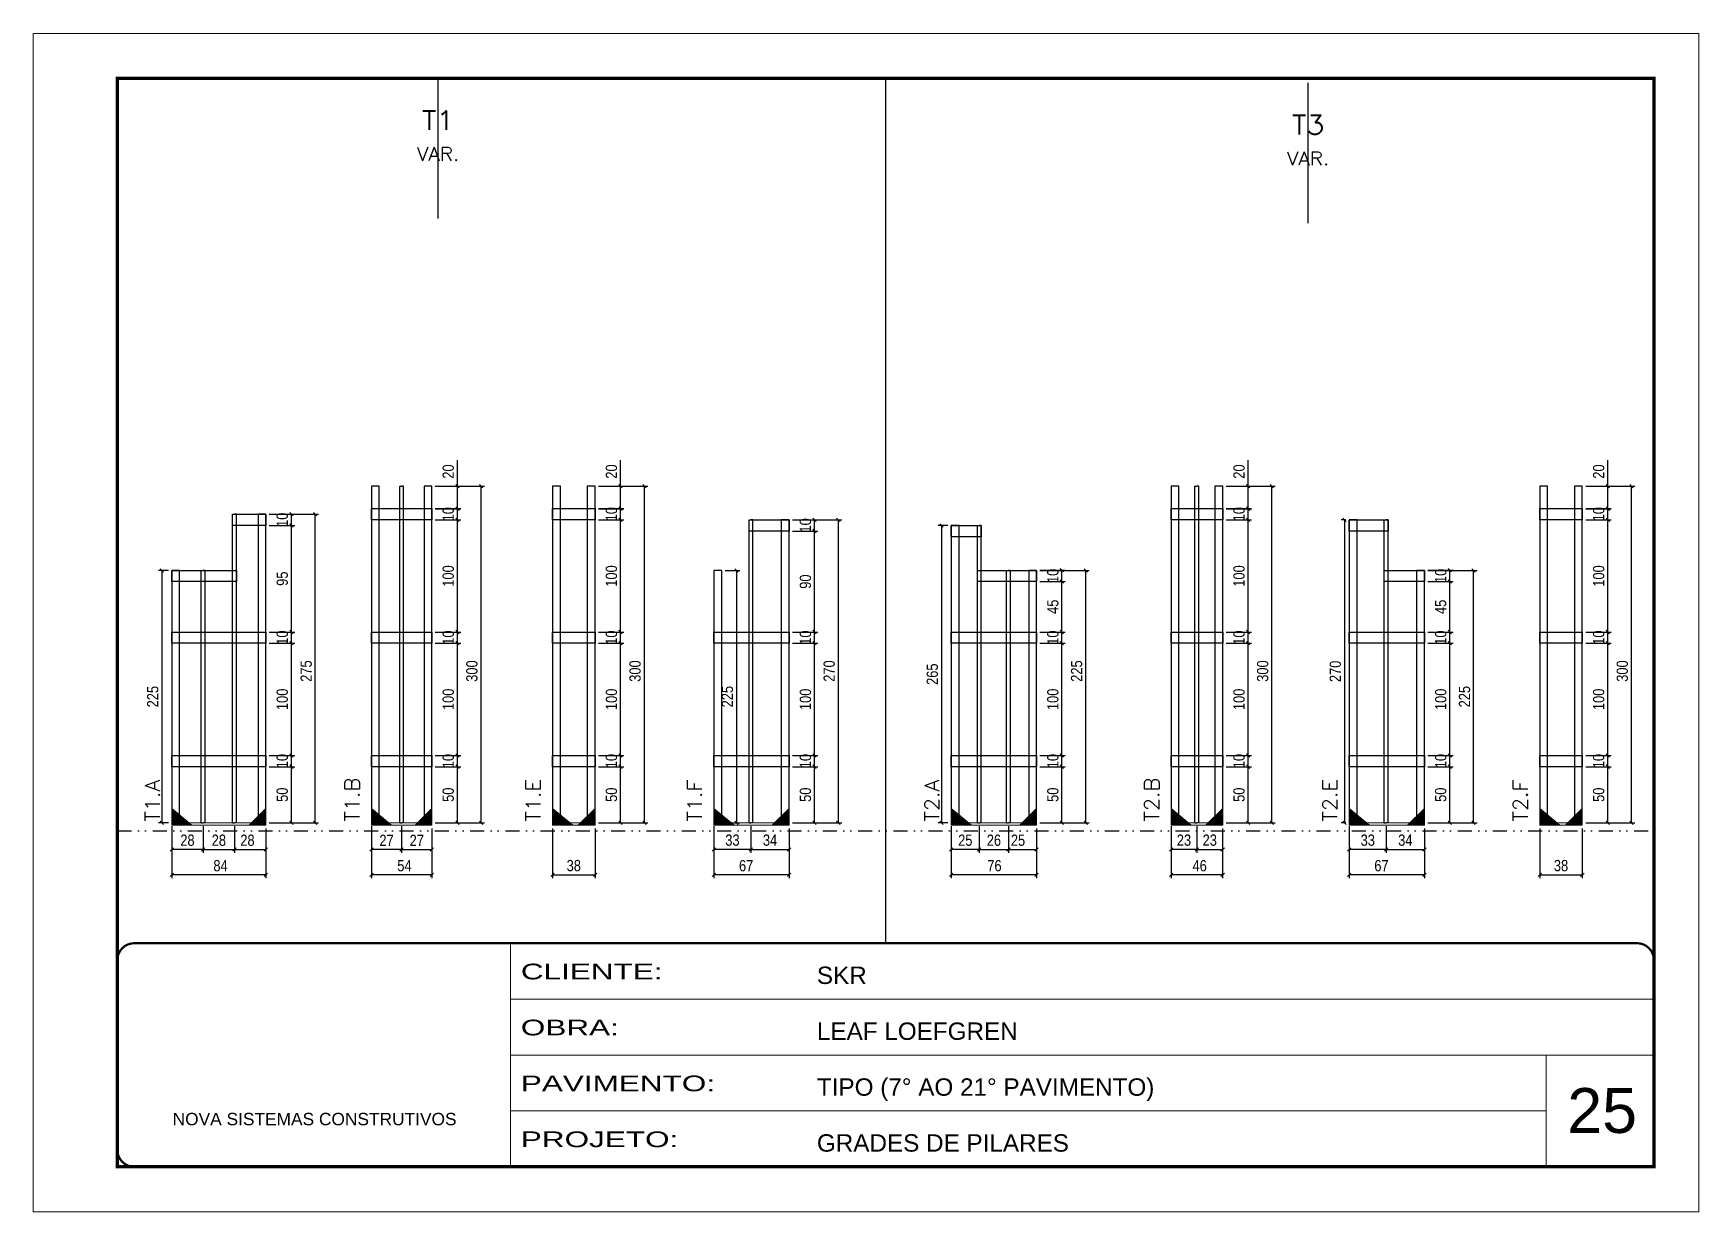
# Model space of a CAD drawing. Extents: x 14400 to 27878, y -21631 to 6985.
# Drawn here: x 14413 to 15898, y -957 to 93 of the extents above; entities that cross this region are included whole.
import ezdxf
from ezdxf.enums import TextEntityAlignment as Align

# ---------------------------------------------------------------- set-up
doc = ezdxf.new("R2010")
doc.units = 0
for name, pattern in [('CONTINUO', [0]), ('DASHED', [0.75, 0.5, -0.25]), ('DIVIDE2', [0.625, 0.25, -0.125, 0, -0.125, 0, -0.125]), ('HIDDEN', [0.375, 0.25, -0.125])]:
    doc.linetypes.add(name, pattern=pattern)
for name, color, linetype, lineweight in [('CARIMBO', 255, 'Continuous', 9), ('Folhas', 255, 'Continuous', 9), ('Madeira', 126, 'Continuous', 18), ('Sarr 2.2x7', 40, 'Continuous', 9), ('SARRAFO DE PRESSAO', 251, 'DASHED', 9), ('Texto Seção', 7, 'Continuous', 15)]:
    doc.layers.add(name, color=color, linetype=linetype, lineweight=lineweight)
for name, color, linetype in [('COTA', 241, 'Continuous'), ('Nível', 160, 'Continuous'), ('SARR_2.2x10', 60, 'Continuous'), ('SARR_3.5x7', 81, 'Continuous'), ('SARR_7x7', 40, 'Continuous'), ('Texto de Titulo', 7, 'Continuous'), ('Texto Qtd Sarr', 242, 'Continuous')]:
    doc.layers.add(name, color=color, linetype=linetype)
doc.styles.add('ARIAL', font='arial.ttf')
doc.styles.add('COTA TECNICA', font='techl___.ttf', dxfattribs={"height": 10})
doc.styles.add('REGUA-120', font='ROMANS.shx', dxfattribs={"height": 15})
doc.styles.add('ROMANS', font='romans.shx')
doc.styles.add('Tecnologia', font='')
doc.styles.get('Tecnologia').set_extended_font_data('Forgotten Futurist')
doc.dimstyles.new('PAINEL', dxfattribs={"dimtxt": 10, "dimasz": 3, "dimexe": 3, "dimexo": 3, "dimgap": 3, "dimtad": 1, "dimdec": 1, "dimzin": 12, "dimdsep": 46, "dimtxsty": 'COTA TECNICA', "dimblk1": 'OBLIQUE', "dimblk2": 'OBLIQUE', "dimsah": 1, "dimcen": 0.9, "dimclrd": 4, "dimclre": 4, "dimclrt": 240, "dimadec": 1, "dimazin": 3, "dimtfac": 1, "dimtdec": 1, "dimtmove": 0, "dimatfit": 3, "dimfxl": 1, "dimtolj": 1, "dimtzin": 12, "dimarcsym": 0})

msp = doc.modelspace()

# ---------------------------------------------------------------- texts
at = {"layer": 'CARIMBO', "style": 'ARIAL'}
msp.add_text('25', height=40, dxfattribs=at).set_placement((15781.33, -886.58))
at = {"layer": 'Texto Seção', "style": 'REGUA-120', "width": 1.05}
for s, p in [('T1.A', (14526.27, -609.14)), ('T1.B', (14704.26, -609.14)), ('T1.E', (14865.75, -609.14)), ('T1.F', (15009.72, -609.14)), ('T2.A', (15221.35, -609.14)), ('T2.B', (15417.33, -609.14)), ('T2.E', (15576.18, -609.14)), ('T2.F', (15746.01, -609.14))]:
    msp.add_text(s, height=13, rotation=90, dxfattribs=at).set_placement(p)

# ---------------------------------------------------------------- blocks, each defined once
blk = doc.blocks.new('9999999999')
at = {"color": 30, "linetype": 'CONTINUO'}
for p, q in [((98564.6, 34230.2), (98564.6, 34429.4)), ((98564.6, 34379.6), (99584, 34379.6)), ((98564.6, 34329.8), (99488, 34329.8)), ((99584, 34329.8), (99488, 34329.8)), ((99488, 34329.8), (99488, 34230.2)), ((98564.6, 34280), (99488, 34280))]:
    blk.add_line(p, q, dxfattribs=at)
at = {"color": 30, "linetype": 'CONTINUO', "const_width": 2}
blk.add_lwpolyline([(99584, 34230.2), (99584, 34414.4, 0.414214), (99569, 34429.4), (98229, 34429.4, 0.414214), (98214, 34414.4), (98214, 34245.2, 0.414214), (98229, 34230.2), (99584, 34230.2)], format="xyb", dxfattribs=at)
at = {"layer": 'Folhas'}
blk.add_lwpolyline([(98139, 34190.2), (99624, 34190.2), (99624, 35240.2), (98139, 35240.2)], close=True, dxfattribs=at)
at = {"layer": 'Folhas', "color": 30, "const_width": 3}
blk.add_lwpolyline([(98214, 34230.2), (99584, 34230.2), (99584, 35200.2), (98214, 35200.2)], close=True, dxfattribs=at)
at = {"color": 7, "linetype": 'Continuous', "ltscale": 5, "style": 'ARIAL'}
for s, height, p in [('SKR', 15.48, (98837.7, 34393.1)), ('LEAF LOEFGREN', 15.483, (98837.7, 34343.3)), ('TIPO (7° AO 21° PAVIMENTO)', 15.483, (98837.7, 34293.5)), ('NOVA SISTEMAS CONSTRUTIVOS', 11.059, (98263.2, 34267.2)), ('GRADES DE PILARES', 15.483, (98837.7, 34243.7))]:
    blk.add_text(s, height=height, dxfattribs=at).set_placement(p)
at = {"layer": 'Folhas', "color": 7, "style": 'Tecnologia', "width": 1.5}
for s, p in [('CLIENTE:', (98573.7, 34397.2)), ('OBRA:', (98573.7, 34347.3)), ('PAVIMENTO:', (98573.7, 34297.5)), ('PROJETO:', (98573.7, 34247.7))]:
    blk.add_text(s, height=14, dxfattribs=at).set_placement(p)
blk = doc.blocks.new('_Oblique')
at = {"color": 0, "linetype": 'ByBlock', "lineweight": -2}
blk.add_line((-0.5, -0.5), (0.5, 0.5), dxfattribs=at)
blk = doc.blocks.new('*D6946')
at = {"layer": 'COTA', "color": 4, "lineweight": -2, "transparency": 16777216}
for p, q in [((14536.9, -628.4), (14536.9, -659.6)), ((14620.9, -628.4), (14620.9, -659.6)), ((14620.9, -656.6), (14536.9, -656.6))]:
    blk.add_line(p, q, dxfattribs=at)
at = {"layer": 'Defpoints', "color": 0, "transparency": 16777216}
for p in [(14536.9, -625.4), (14620.9, -625.4), (14536.9, -656.6)]:
    blk.add_point(p, dxfattribs=at)
at = {"layer": 'COTA', "color": 4, "lineweight": -2, "transparency": 16777216, "xscale": 3, "yscale": 3, "zscale": 3, "rotation": 180}
blk.add_blockref('_Oblique', (14536.9, -656.6), dxfattribs=at)
at = {"layer": 'COTA', "color": 4, "lineweight": -2, "transparency": 16777216, "xscale": 3, "yscale": 3, "zscale": 3}
blk.add_blockref('_Oblique', (14620.9, -656.6), dxfattribs=at)
at = {"layer": 'COTA', "color": 240, "transparency": 16777216, "insert": (14580.4, -648.5), "char_height": 10, "attachment_point": 5, "style": 'COTA TECNICA'}
blk.add_mtext('\\A1;84', dxfattribs=at)
blk = doc.blocks.new('*D6947')
at = {"layer": 'COTA', "color": 4, "lineweight": -2, "transparency": 16777216}
for p, q in [((14536.9, -613.2), (14536.9, -636.9)), ((14564.9, -613.2), (14564.9, -636.9)), ((14564.9, -633.9), (14536.9, -633.9))]:
    blk.add_line(p, q, dxfattribs=at)
at = {"layer": 'Defpoints', "color": 0, "transparency": 16777216}
for p in [(14536.9, -610.2), (14564.9, -610.2), (14536.9, -633.9)]:
    blk.add_point(p, dxfattribs=at)
at = {"layer": 'COTA', "color": 4, "lineweight": -2, "transparency": 16777216, "xscale": 3, "yscale": 3, "zscale": 3, "rotation": 180}
blk.add_blockref('_Oblique', (14536.9, -633.9), dxfattribs=at)
at = {"layer": 'COTA', "color": 4, "lineweight": -2, "transparency": 16777216, "xscale": 3, "yscale": 3, "zscale": 3}
blk.add_blockref('_Oblique', (14564.9, -633.9), dxfattribs=at)
at = {"layer": 'COTA', "color": 240, "transparency": 16777216, "insert": (14550.9, -625.8), "char_height": 10, "attachment_point": 5, "style": 'COTA TECNICA'}
blk.add_mtext('\\A1;28', dxfattribs=at)
blk = doc.blocks.new('*D6948')
at = {"layer": 'COTA', "color": 4, "lineweight": -2, "transparency": 16777216}
for p, q in [((14592.9, -613.2), (14592.9, -636.9)), ((14620.9, -615.4), (14620.9, -636.9)), ((14592.9, -633.9), (14620.9, -633.9))]:
    blk.add_line(p, q, dxfattribs=at)
at = {"layer": 'Defpoints', "color": 0, "transparency": 16777216}
for p in [(14592.9, -610.2), (14620.9, -612.4), (14620.9, -633.9)]:
    blk.add_point(p, dxfattribs=at)
at = {"layer": 'COTA', "color": 4, "lineweight": -2, "transparency": 16777216, "xscale": 3, "yscale": 3, "zscale": 3, "rotation": 180}
blk.add_blockref('_Oblique', (14592.9, -633.9), dxfattribs=at)
at = {"layer": 'COTA', "color": 4, "lineweight": -2, "transparency": 16777216, "xscale": 3, "yscale": 3, "zscale": 3}
blk.add_blockref('_Oblique', (14620.9, -633.9), dxfattribs=at)
at = {"layer": 'COTA', "color": 240, "transparency": 16777216, "insert": (14604.4, -625.8), "char_height": 10, "attachment_point": 5, "style": 'COTA TECNICA'}
blk.add_mtext('\\A1;28', dxfattribs=at)
blk = doc.blocks.new('*D6949')
at = {"layer": 'COTA', "color": 4, "lineweight": -2, "transparency": 16777216}
for p, q in [((14623.9, -560.2), (14646.6, -560.2)), ((14643.6, -610.2), (14643.6, -560.2)), ((14623.9, -610.2), (14646.6, -610.2))]:
    blk.add_line(p, q, dxfattribs=at)
at = {"layer": 'Defpoints', "color": 0, "transparency": 16777216}
for p in [(14620.9, -560.2), (14643.6, -560.2), (14620.9, -610.2)]:
    blk.add_point(p, dxfattribs=at)
at = {"layer": 'COTA', "color": 4, "lineweight": -2, "transparency": 16777216, "xscale": 3, "yscale": 3, "zscale": 3}
for p, rotation in [((14643.6, -560.2), 90), ((14643.6, -610.2), 270)]:
    blk.add_blockref('_Oblique', p, dxfattribs=dict(at, rotation=rotation))
at = {"layer": 'COTA', "color": 240, "transparency": 16777216, "insert": (14635.5, -585.2), "char_height": 10, "attachment_point": 5, "rotation": 90, "style": 'COTA TECNICA'}
blk.add_mtext('\\A1;50', dxfattribs=at)
blk = doc.blocks.new('*D6950')
at = {"layer": 'COTA', "color": 4, "lineweight": -2, "transparency": 16777216}
for p, q in [((14564.9, -613.2), (14564.9, -636.9)), ((14592.9, -613.2), (14592.9, -636.9)), ((14564.9, -633.9), (14592.9, -633.9))]:
    blk.add_line(p, q, dxfattribs=at)
at = {"layer": 'Defpoints', "color": 0, "transparency": 16777216}
for p in [(14564.9, -610.2), (14592.9, -610.2), (14592.9, -633.9)]:
    blk.add_point(p, dxfattribs=at)
at = {"layer": 'COTA', "color": 4, "lineweight": -2, "transparency": 16777216, "xscale": 3, "yscale": 3, "zscale": 3, "rotation": 180}
blk.add_blockref('_Oblique', (14564.9, -633.9), dxfattribs=at)
at = {"layer": 'COTA', "color": 4, "lineweight": -2, "transparency": 16777216, "xscale": 3, "yscale": 3, "zscale": 3}
blk.add_blockref('_Oblique', (14592.9, -633.9), dxfattribs=at)
at = {"layer": 'COTA', "color": 240, "transparency": 16777216, "insert": (14578.9, -625.8), "char_height": 10, "attachment_point": 5, "style": 'COTA TECNICA'}
blk.add_mtext('\\A1;28', dxfattribs=at)
blk = doc.blocks.new('*D6951')
at = {"layer": 'COTA', "color": 4, "lineweight": -2, "transparency": 16777216}
for p, q in [((14623.9, -550.2), (14646.6, -550.2)), ((14623.9, -560.2), (14646.6, -560.2)), ((14643.6, -560.2), (14643.6, -550.2))]:
    blk.add_line(p, q, dxfattribs=at)
at = {"layer": 'Defpoints', "color": 0, "transparency": 16777216}
for p in [(14620.9, -550.2), (14620.9, -560.2), (14643.6, -550.2)]:
    blk.add_point(p, dxfattribs=at)
at = {"layer": 'COTA', "color": 4, "lineweight": -2, "transparency": 16777216, "xscale": 3, "yscale": 3, "zscale": 3}
for p, rotation in [((14643.6, -550.2), 90), ((14643.6, -560.2), 270)]:
    blk.add_blockref('_Oblique', p, dxfattribs=dict(at, rotation=rotation))
at = {"layer": 'COTA', "color": 240, "transparency": 16777216, "insert": (14635.5, -555.2), "char_height": 10, "attachment_point": 5, "rotation": 90, "style": 'COTA TECNICA'}
blk.add_mtext('\\A1;10', dxfattribs=at)
blk = doc.blocks.new('*D6952')
at = {"layer": 'COTA', "color": 4, "lineweight": -2, "transparency": 16777216}
for p, q in [((14623.9, -450.2), (14646.6, -450.2)), ((14643.6, -550.2), (14643.6, -450.2)), ((14623.9, -550.2), (14646.6, -550.2))]:
    blk.add_line(p, q, dxfattribs=at)
at = {"layer": 'Defpoints', "color": 0, "transparency": 16777216}
for p in [(14620.9, -450.2), (14643.6, -450.2), (14620.9, -550.2)]:
    blk.add_point(p, dxfattribs=at)
at = {"layer": 'COTA', "color": 4, "lineweight": -2, "transparency": 16777216, "xscale": 3, "yscale": 3, "zscale": 3}
for p, rotation in [((14643.6, -450.2), 90), ((14643.6, -550.2), 270)]:
    blk.add_blockref('_Oblique', p, dxfattribs=dict(at, rotation=rotation))
at = {"layer": 'COTA', "color": 240, "transparency": 16777216, "insert": (14635.5, -500.2), "char_height": 10, "attachment_point": 5, "rotation": 90, "style": 'COTA TECNICA'}
blk.add_mtext('\\A1;100', dxfattribs=at)
blk = doc.blocks.new('*D6953')
at = {"layer": 'COTA', "color": 4, "lineweight": -2, "transparency": 16777216}
for p, q in [((14623.9, -440.2), (14646.6, -440.2)), ((14643.6, -450.2), (14643.6, -440.2)), ((14623.9, -450.2), (14646.6, -450.2))]:
    blk.add_line(p, q, dxfattribs=at)
at = {"layer": 'Defpoints', "color": 0, "transparency": 16777216}
for p in [(14620.9, -440.2), (14643.6, -440.2), (14620.9, -450.2)]:
    blk.add_point(p, dxfattribs=at)
at = {"layer": 'COTA', "color": 4, "lineweight": -2, "transparency": 16777216, "xscale": 3, "yscale": 3, "zscale": 3}
for p, rotation in [((14643.6, -440.2), 90), ((14643.6, -450.2), 270)]:
    blk.add_blockref('_Oblique', p, dxfattribs=dict(at, rotation=rotation))
at = {"layer": 'COTA', "color": 240, "transparency": 16777216, "insert": (14635.5, -445.2), "char_height": 10, "attachment_point": 5, "rotation": 90, "style": 'COTA TECNICA'}
blk.add_mtext('\\A1;10', dxfattribs=at)
blk = doc.blocks.new('*D6954')
at = {"layer": 'COTA', "color": 4, "lineweight": -2, "transparency": 16777216}
for p, q in [((14623.9, -345.2), (14646.6, -345.2)), ((14643.6, -440.2), (14643.6, -345.2)), ((14623.9, -440.2), (14646.6, -440.2))]:
    blk.add_line(p, q, dxfattribs=at)
at = {"layer": 'Defpoints', "color": 0, "transparency": 16777216}
for p in [(14620.9, -345.2), (14643.6, -345.2), (14620.9, -440.2)]:
    blk.add_point(p, dxfattribs=at)
at = {"layer": 'COTA', "color": 4, "lineweight": -2, "transparency": 16777216, "xscale": 3, "yscale": 3, "zscale": 3}
for p, rotation in [((14643.6, -345.2), 90), ((14643.6, -440.2), 270)]:
    blk.add_blockref('_Oblique', p, dxfattribs=dict(at, rotation=rotation))
at = {"layer": 'COTA', "color": 240, "transparency": 16777216, "insert": (14635.5, -392.7), "char_height": 10, "attachment_point": 5, "rotation": 90, "style": 'COTA TECNICA'}
blk.add_mtext('\\A1;95', dxfattribs=at)
blk = doc.blocks.new('*D6955')
at = {"layer": 'COTA', "color": 4, "lineweight": -2, "transparency": 16777216}
for p, q in [((14623.9, -335.2), (14646.6, -335.2)), ((14643.6, -345.2), (14643.6, -335.2)), ((14623.9, -345.2), (14646.6, -345.2))]:
    blk.add_line(p, q, dxfattribs=at)
at = {"layer": 'Defpoints', "color": 0, "transparency": 16777216}
for p in [(14620.9, -335.2), (14643.6, -335.2), (14620.9, -345.2)]:
    blk.add_point(p, dxfattribs=at)
at = {"layer": 'COTA', "color": 4, "lineweight": -2, "transparency": 16777216, "xscale": 3, "yscale": 3, "zscale": 3}
for p, rotation in [((14643.6, -335.2), 90), ((14643.6, -345.2), 270)]:
    blk.add_blockref('_Oblique', p, dxfattribs=dict(at, rotation=rotation))
at = {"layer": 'COTA', "color": 240, "transparency": 16777216, "insert": (14635.5, -340.2), "char_height": 10, "attachment_point": 5, "rotation": 90, "style": 'COTA TECNICA'}
blk.add_mtext('\\A1;10', dxfattribs=at)
blk = doc.blocks.new('*D6956')
at = {"layer": 'COTA', "color": 4, "lineweight": -2, "transparency": 16777216}
for p, q in [((14623.9, -335.3), (14667.9, -335.3)), ((14664.9, -610.3), (14664.9, -335.3)), ((14623.9, -610.3), (14667.9, -610.3))]:
    blk.add_line(p, q, dxfattribs=at)
at = {"layer": 'Defpoints', "color": 0, "transparency": 16777216}
for p in [(14620.9, -335.3), (14664.9, -335.3), (14620.9, -610.3)]:
    blk.add_point(p, dxfattribs=at)
at = {"layer": 'COTA', "color": 4, "lineweight": -2, "transparency": 16777216, "xscale": 3, "yscale": 3, "zscale": 3}
for p, rotation in [((14664.9, -335.3), 90), ((14664.9, -610.3), 270)]:
    blk.add_blockref('_Oblique', p, dxfattribs=dict(at, rotation=rotation))
at = {"layer": 'COTA', "color": 240, "transparency": 16777216, "insert": (14656.8, -475), "char_height": 10, "attachment_point": 5, "rotation": 90, "style": 'COTA TECNICA'}
blk.add_mtext('\\A1;275', dxfattribs=at)
blk = doc.blocks.new('titulo1')
at = {"layer": 'Defpoints', "color": 252, "linetype": 'HIDDEN', "ltscale": 2}
blk.add_line((0, 0), (0, 125), dxfattribs=at)
at = {"layer": 'Defpoints', "style": 'ROMANS', "oblique": 15}
blk.add_attdef('FOLHA', text='', height=10, dxfattribs=at).set_placement((0, 15.6), align=Align.MIDDLE_CENTER)
at = {"layer": 'Texto Qtd Sarr', "color": 3, "style": 'ROMANS', "oblique": 15}
for tag, height, p in [('TITULO', 17, (0, 71.4)), ('SEÇÃO', 12, (0, 41.5))]:
    blk.add_attdef(tag, text='', height=height, dxfattribs=at).set_placement(p, align=Align.MIDDLE_CENTER)
blk = doc.blocks.new('*D6957')
at = {"layer": 'COTA', "color": 4, "lineweight": -2, "transparency": 16777216}
for p, q in [((14714.9, -628.4), (14714.9, -659.6)), ((14768.9, -628.4), (14768.9, -659.6)), ((14768.9, -656.6), (14714.9, -656.6))]:
    blk.add_line(p, q, dxfattribs=at)
at = {"layer": 'Defpoints', "color": 0, "transparency": 16777216}
for p in [(14714.9, -625.4), (14768.9, -625.4), (14714.9, -656.6)]:
    blk.add_point(p, dxfattribs=at)
at = {"layer": 'COTA', "color": 4, "lineweight": -2, "transparency": 16777216, "xscale": 3, "yscale": 3, "zscale": 3, "rotation": 180}
blk.add_blockref('_Oblique', (14714.9, -656.6), dxfattribs=at)
at = {"layer": 'COTA', "color": 4, "lineweight": -2, "transparency": 16777216, "xscale": 3, "yscale": 3, "zscale": 3}
blk.add_blockref('_Oblique', (14768.9, -656.6), dxfattribs=at)
at = {"layer": 'COTA', "color": 240, "transparency": 16777216, "insert": (14744.4, -648.5), "char_height": 10, "attachment_point": 5, "style": 'COTA TECNICA'}
blk.add_mtext('\\A1;54', dxfattribs=at)
blk = doc.blocks.new('*D6958')
at = {"layer": 'COTA', "color": 4, "lineweight": -2, "transparency": 16777216}
for p, q in [((14714.9, -613.2), (14714.9, -636.9)), ((14741.9, -613.2), (14741.9, -636.9)), ((14741.9, -633.9), (14714.9, -633.9))]:
    blk.add_line(p, q, dxfattribs=at)
at = {"layer": 'Defpoints', "color": 0, "transparency": 16777216}
for p in [(14714.9, -610.2), (14741.9, -610.2), (14714.9, -633.9)]:
    blk.add_point(p, dxfattribs=at)
at = {"layer": 'COTA', "color": 4, "lineweight": -2, "transparency": 16777216, "xscale": 3, "yscale": 3, "zscale": 3, "rotation": 180}
blk.add_blockref('_Oblique', (14714.9, -633.9), dxfattribs=at)
at = {"layer": 'COTA', "color": 4, "lineweight": -2, "transparency": 16777216, "xscale": 3, "yscale": 3, "zscale": 3}
blk.add_blockref('_Oblique', (14741.9, -633.9), dxfattribs=at)
at = {"layer": 'COTA', "color": 240, "transparency": 16777216, "insert": (14728.4, -625.9), "char_height": 10, "attachment_point": 5, "style": 'COTA TECNICA'}
blk.add_mtext('\\A1;27', dxfattribs=at)
blk = doc.blocks.new('*D6960')
at = {"layer": 'COTA', "color": 4, "lineweight": -2, "transparency": 16777216}
for p, q in [((14771.9, -560.2), (14794.6, -560.2)), ((14791.6, -610.2), (14791.6, -560.2)), ((14771.9, -610.2), (14794.6, -610.2))]:
    blk.add_line(p, q, dxfattribs=at)
at = {"layer": 'Defpoints', "color": 0, "transparency": 16777216}
for p in [(14768.9, -560.2), (14791.6, -560.2), (14768.9, -610.2)]:
    blk.add_point(p, dxfattribs=at)
at = {"layer": 'COTA', "color": 4, "lineweight": -2, "transparency": 16777216, "xscale": 3, "yscale": 3, "zscale": 3}
for p, rotation in [((14791.6, -560.2), 90), ((14791.6, -610.2), 270)]:
    blk.add_blockref('_Oblique', p, dxfattribs=dict(at, rotation=rotation))
at = {"layer": 'COTA', "color": 240, "transparency": 16777216, "insert": (14783.5, -585.2), "char_height": 10, "attachment_point": 5, "rotation": 90, "style": 'COTA TECNICA'}
blk.add_mtext('\\A1;50', dxfattribs=at)
blk = doc.blocks.new('*D6962')
at = {"layer": 'COTA', "color": 4, "lineweight": -2, "transparency": 16777216}
for p, q in [((14771.9, -550.2), (14794.6, -550.2)), ((14771.9, -560.2), (14794.6, -560.2)), ((14791.6, -560.2), (14791.6, -550.2))]:
    blk.add_line(p, q, dxfattribs=at)
at = {"layer": 'Defpoints', "color": 0, "transparency": 16777216}
for p in [(14768.9, -550.2), (14768.9, -560.2), (14791.6, -550.2)]:
    blk.add_point(p, dxfattribs=at)
at = {"layer": 'COTA', "color": 4, "lineweight": -2, "transparency": 16777216, "xscale": 3, "yscale": 3, "zscale": 3}
for p, rotation in [((14791.6, -550.2), 90), ((14791.6, -560.2), 270)]:
    blk.add_blockref('_Oblique', p, dxfattribs=dict(at, rotation=rotation))
at = {"layer": 'COTA', "color": 240, "transparency": 16777216, "insert": (14783.5, -555.2), "char_height": 10, "attachment_point": 5, "rotation": 90, "style": 'COTA TECNICA'}
blk.add_mtext('\\A1;10', dxfattribs=at)
blk = doc.blocks.new('*D6963')
at = {"layer": 'COTA', "color": 4, "lineweight": -2, "transparency": 16777216}
for p, q in [((14771.9, -450.2), (14794.6, -450.2)), ((14791.6, -550.2), (14791.6, -450.2)), ((14771.9, -550.2), (14794.6, -550.2))]:
    blk.add_line(p, q, dxfattribs=at)
at = {"layer": 'Defpoints', "color": 0, "transparency": 16777216}
for p in [(14768.9, -450.2), (14791.6, -450.2), (14768.9, -550.2)]:
    blk.add_point(p, dxfattribs=at)
at = {"layer": 'COTA', "color": 4, "lineweight": -2, "transparency": 16777216, "xscale": 3, "yscale": 3, "zscale": 3}
for p, rotation in [((14791.6, -450.2), 90), ((14791.6, -550.2), 270)]:
    blk.add_blockref('_Oblique', p, dxfattribs=dict(at, rotation=rotation))
at = {"layer": 'COTA', "color": 240, "transparency": 16777216, "insert": (14783.5, -500.2), "char_height": 10, "attachment_point": 5, "rotation": 90, "style": 'COTA TECNICA'}
blk.add_mtext('\\A1;100', dxfattribs=at)
blk = doc.blocks.new('*D6964')
at = {"layer": 'COTA', "color": 4, "lineweight": -2, "transparency": 16777216}
for p, q in [((14771.9, -440.2), (14794.6, -440.2)), ((14791.6, -450.2), (14791.6, -440.2)), ((14771.9, -450.2), (14794.6, -450.2))]:
    blk.add_line(p, q, dxfattribs=at)
at = {"layer": 'Defpoints', "color": 0, "transparency": 16777216}
for p in [(14768.9, -440.2), (14791.6, -440.2), (14768.9, -450.2)]:
    blk.add_point(p, dxfattribs=at)
at = {"layer": 'COTA', "color": 4, "lineweight": -2, "transparency": 16777216, "xscale": 3, "yscale": 3, "zscale": 3}
for p, rotation in [((14791.6, -440.2), 90), ((14791.6, -450.2), 270)]:
    blk.add_blockref('_Oblique', p, dxfattribs=dict(at, rotation=rotation))
at = {"layer": 'COTA', "color": 240, "transparency": 16777216, "insert": (14783.5, -445.2), "char_height": 10, "attachment_point": 5, "rotation": 90, "style": 'COTA TECNICA'}
blk.add_mtext('\\A1;10', dxfattribs=at)
blk = doc.blocks.new('*D6965')
at = {"layer": 'COTA', "color": 4, "lineweight": -2, "transparency": 16777216}
for p, q in [((14771.9, -340.3), (14794.6, -340.3)), ((14791.6, -440.2), (14791.6, -340.3)), ((14771.9, -440.2), (14794.6, -440.2))]:
    blk.add_line(p, q, dxfattribs=at)
at = {"layer": 'Defpoints', "color": 0, "transparency": 16777216}
for p in [(14768.9, -340.3), (14791.6, -340.3), (14768.9, -440.2)]:
    blk.add_point(p, dxfattribs=at)
at = {"layer": 'COTA', "color": 4, "lineweight": -2, "transparency": 16777216, "xscale": 3, "yscale": 3, "zscale": 3}
for p, rotation in [((14791.6, -340.3), 90), ((14791.6, -440.2), 270)]:
    blk.add_blockref('_Oblique', p, dxfattribs=dict(at, rotation=rotation))
at = {"layer": 'COTA', "color": 240, "transparency": 16777216, "insert": (14783.5, -390.3), "char_height": 10, "attachment_point": 5, "rotation": 90, "style": 'COTA TECNICA'}
blk.add_mtext('\\A1;100', dxfattribs=at)
blk = doc.blocks.new('*D6966')
at = {"layer": 'COTA', "color": 4, "lineweight": -2, "transparency": 16777216}
for p, q in [((14771.9, -330.2), (14794.6, -330.2)), ((14771.9, -340.2), (14794.6, -340.2)), ((14791.6, -340.2), (14791.6, -330.2))]:
    blk.add_line(p, q, dxfattribs=at)
at = {"layer": 'Defpoints', "color": 0, "transparency": 16777216}
for p in [(14768.9, -330.2), (14768.9, -340.2), (14791.6, -330.2)]:
    blk.add_point(p, dxfattribs=at)
at = {"layer": 'COTA', "color": 4, "lineweight": -2, "transparency": 16777216, "xscale": 3, "yscale": 3, "zscale": 3}
for p, rotation in [((14791.6, -330.2), 90), ((14791.6, -340.2), 270)]:
    blk.add_blockref('_Oblique', p, dxfattribs=dict(at, rotation=rotation))
at = {"layer": 'COTA', "color": 240, "transparency": 16777216, "insert": (14783.5, -335.2), "char_height": 10, "attachment_point": 5, "rotation": 90, "style": 'COTA TECNICA'}
blk.add_mtext('\\A1;10', dxfattribs=at)
blk = doc.blocks.new('*D6967')
at = {"layer": 'COTA', "color": 4, "lineweight": -2, "transparency": 16777216}
for p, q in [((14771.9, -310.3), (14815.9, -310.3)), ((14812.9, -610.3), (14812.9, -310.3)), ((14771.9, -610.3), (14815.9, -610.3))]:
    blk.add_line(p, q, dxfattribs=at)
at = {"layer": 'Defpoints', "color": 0, "transparency": 16777216}
for p in [(14768.9, -310.3), (14812.9, -310.3), (14768.9, -610.3)]:
    blk.add_point(p, dxfattribs=at)
at = {"layer": 'COTA', "color": 4, "lineweight": -2, "transparency": 16777216, "xscale": 3, "yscale": 3, "zscale": 3}
for p, rotation in [((14812.9, -310.3), 90), ((14812.9, -610.3), 270)]:
    blk.add_blockref('_Oblique', p, dxfattribs=dict(at, rotation=rotation))
at = {"layer": 'COTA', "color": 240, "transparency": 16777216, "insert": (14804.6, -475), "char_height": 10, "attachment_point": 5, "rotation": 90, "style": 'COTA TECNICA'}
blk.add_mtext('\\A1;300', dxfattribs=at)
blk = doc.blocks.new('*D6968')
at = {"layer": 'COTA', "color": 4, "lineweight": -2, "transparency": 16777216}
for p, q in [((14741.9, -613.2), (14741.9, -636.9)), ((14768.9, -615.4), (14768.9, -636.9)), ((14741.9, -633.9), (14768.9, -633.9))]:
    blk.add_line(p, q, dxfattribs=at)
at = {"layer": 'Defpoints', "color": 0, "transparency": 16777216}
for p in [(14741.9, -610.2), (14768.9, -612.4), (14768.9, -633.9)]:
    blk.add_point(p, dxfattribs=at)
at = {"layer": 'COTA', "color": 4, "lineweight": -2, "transparency": 16777216, "xscale": 3, "yscale": 3, "zscale": 3, "rotation": 180}
blk.add_blockref('_Oblique', (14741.9, -633.9), dxfattribs=at)
at = {"layer": 'COTA', "color": 4, "lineweight": -2, "transparency": 16777216, "xscale": 3, "yscale": 3, "zscale": 3}
blk.add_blockref('_Oblique', (14768.9, -633.9), dxfattribs=at)
at = {"layer": 'COTA', "color": 240, "transparency": 16777216, "insert": (14755.4, -625.9), "char_height": 10, "attachment_point": 5, "style": 'COTA TECNICA'}
blk.add_mtext('\\A1;27', dxfattribs=at)
blk = doc.blocks.new('*D6969')
at = {"layer": 'COTA', "color": 4, "lineweight": -2, "transparency": 16777216}
for p, q in [((14533.9, -385.3), (14525.1, -385.3)), ((14528.1, -385.3), (14528.1, -610.2)), ((14533.9, -610.2), (14525.1, -610.2))]:
    blk.add_line(p, q, dxfattribs=at)
at = {"layer": 'Defpoints', "color": 0, "transparency": 16777216}
for p in [(14536.9, -385.3), (14528.1, -610.2), (14536.9, -610.2)]:
    blk.add_point(p, dxfattribs=at)
at = {"layer": 'COTA', "color": 4, "lineweight": -2, "transparency": 16777216, "xscale": 3, "yscale": 3, "zscale": 3}
for p, rotation in [((14528.1, -385.3), 90), ((14528.1, -610.2), 270)]:
    blk.add_blockref('_Oblique', p, dxfattribs=dict(at, rotation=rotation))
at = {"layer": 'COTA', "color": 240, "transparency": 16777216, "insert": (14520, -497.8), "char_height": 10, "attachment_point": 5, "rotation": 90, "style": 'COTA TECNICA'}
blk.add_mtext('\\A1;225', dxfattribs=at)
blk = doc.blocks.new('*D6974')
at = {"layer": 'COTA', "color": 4, "lineweight": -2, "transparency": 16777216}
for p, q in [((14917.4, -560.2), (14940.1, -560.2)), ((14937.1, -610.2), (14937.1, -560.2)), ((14917.4, -610.2), (14940.1, -610.2))]:
    blk.add_line(p, q, dxfattribs=at)
at = {"layer": 'Defpoints', "color": 0, "transparency": 16777216}
for p in [(14914.4, -560.2), (14937.1, -560.2), (14914.4, -610.2)]:
    blk.add_point(p, dxfattribs=at)
at = {"layer": 'COTA', "color": 4, "lineweight": -2, "transparency": 16777216, "xscale": 3, "yscale": 3, "zscale": 3}
for p, rotation in [((14937.1, -560.2), 90), ((14937.1, -610.2), 270)]:
    blk.add_blockref('_Oblique', p, dxfattribs=dict(at, rotation=rotation))
at = {"layer": 'COTA', "color": 240, "transparency": 16777216, "insert": (14929, -585.2), "char_height": 10, "attachment_point": 5, "rotation": 90, "style": 'COTA TECNICA'}
blk.add_mtext('\\A1;50', dxfattribs=at)
blk = doc.blocks.new('*D6975')
at = {"layer": 'COTA', "color": 4, "lineweight": -2, "transparency": 16777216}
for p, q in [((14917.4, -550.2), (14940.1, -550.2)), ((14917.4, -560.2), (14940.1, -560.2)), ((14937.1, -560.2), (14937.1, -550.2))]:
    blk.add_line(p, q, dxfattribs=at)
at = {"layer": 'Defpoints', "color": 0, "transparency": 16777216}
for p in [(14914.4, -550.2), (14914.4, -560.2), (14937.1, -550.2)]:
    blk.add_point(p, dxfattribs=at)
at = {"layer": 'COTA', "color": 4, "lineweight": -2, "transparency": 16777216, "xscale": 3, "yscale": 3, "zscale": 3}
for p, rotation in [((14937.1, -550.2), 90), ((14937.1, -560.2), 270)]:
    blk.add_blockref('_Oblique', p, dxfattribs=dict(at, rotation=rotation))
at = {"layer": 'COTA', "color": 240, "transparency": 16777216, "insert": (14929, -555.2), "char_height": 10, "attachment_point": 5, "rotation": 90, "style": 'COTA TECNICA'}
blk.add_mtext('\\A1;10', dxfattribs=at)
blk = doc.blocks.new('*D6976')
at = {"layer": 'COTA', "color": 4, "lineweight": -2, "transparency": 16777216}
for p, q in [((14917.4, -450.2), (14940.1, -450.2)), ((14937.1, -550.2), (14937.1, -450.2)), ((14917.4, -550.2), (14940.1, -550.2))]:
    blk.add_line(p, q, dxfattribs=at)
at = {"layer": 'Defpoints', "color": 0, "transparency": 16777216}
for p in [(14914.4, -450.2), (14937.1, -450.2), (14914.4, -550.2)]:
    blk.add_point(p, dxfattribs=at)
at = {"layer": 'COTA', "color": 4, "lineweight": -2, "transparency": 16777216, "xscale": 3, "yscale": 3, "zscale": 3}
for p, rotation in [((14937.1, -450.2), 90), ((14937.1, -550.2), 270)]:
    blk.add_blockref('_Oblique', p, dxfattribs=dict(at, rotation=rotation))
at = {"layer": 'COTA', "color": 240, "transparency": 16777216, "insert": (14929, -500.2), "char_height": 10, "attachment_point": 5, "rotation": 90, "style": 'COTA TECNICA'}
blk.add_mtext('\\A1;100', dxfattribs=at)
blk = doc.blocks.new('*D6977')
at = {"layer": 'COTA', "color": 4, "lineweight": -2, "transparency": 16777216}
for p, q in [((14917.4, -440.2), (14940.1, -440.2)), ((14937.1, -450.2), (14937.1, -440.2)), ((14917.4, -450.2), (14940.1, -450.2))]:
    blk.add_line(p, q, dxfattribs=at)
at = {"layer": 'Defpoints', "color": 0, "transparency": 16777216}
for p in [(14914.4, -440.2), (14937.1, -440.2), (14914.4, -450.2)]:
    blk.add_point(p, dxfattribs=at)
at = {"layer": 'COTA', "color": 4, "lineweight": -2, "transparency": 16777216, "xscale": 3, "yscale": 3, "zscale": 3}
for p, rotation in [((14937.1, -440.2), 90), ((14937.1, -450.2), 270)]:
    blk.add_blockref('_Oblique', p, dxfattribs=dict(at, rotation=rotation))
at = {"layer": 'COTA', "color": 240, "transparency": 16777216, "insert": (14929, -445.2), "char_height": 10, "attachment_point": 5, "rotation": 90, "style": 'COTA TECNICA'}
blk.add_mtext('\\A1;10', dxfattribs=at)
blk = doc.blocks.new('*D6979')
at = {"layer": 'COTA', "color": 4, "lineweight": -2, "transparency": 16777216}
for p, q in [((14917.4, -330.2), (14940.1, -330.2)), ((14917.4, -340.2), (14940.1, -340.2)), ((14937.1, -340.2), (14937.1, -330.2))]:
    blk.add_line(p, q, dxfattribs=at)
at = {"layer": 'Defpoints', "color": 0, "transparency": 16777216}
for p in [(14914.4, -330.2), (14914.4, -340.2), (14937.1, -330.2)]:
    blk.add_point(p, dxfattribs=at)
at = {"layer": 'COTA', "color": 4, "lineweight": -2, "transparency": 16777216, "xscale": 3, "yscale": 3, "zscale": 3}
for p, rotation in [((14937.1, -330.2), 90), ((14937.1, -340.2), 270)]:
    blk.add_blockref('_Oblique', p, dxfattribs=dict(at, rotation=rotation))
at = {"layer": 'COTA', "color": 240, "transparency": 16777216, "insert": (14929, -335.2), "char_height": 10, "attachment_point": 5, "rotation": 90, "style": 'COTA TECNICA'}
blk.add_mtext('\\A1;10', dxfattribs=at)
blk = doc.blocks.new('*D6980')
at = {"layer": 'COTA', "color": 4, "lineweight": -2, "transparency": 16777216}
for p, q in [((14917.4, -310.3), (14961.4, -310.3)), ((14958.4, -610.3), (14958.4, -310.3)), ((14917.4, -610.3), (14961.4, -610.3))]:
    blk.add_line(p, q, dxfattribs=at)
at = {"layer": 'Defpoints', "color": 0, "transparency": 16777216}
for p in [(14914.4, -310.3), (14958.4, -310.3), (14914.4, -610.3)]:
    blk.add_point(p, dxfattribs=at)
at = {"layer": 'COTA', "color": 4, "lineweight": -2, "transparency": 16777216, "xscale": 3, "yscale": 3, "zscale": 3}
for p, rotation in [((14958.4, -310.3), 90), ((14958.4, -610.3), 270)]:
    blk.add_blockref('_Oblique', p, dxfattribs=dict(at, rotation=rotation))
at = {"layer": 'COTA', "color": 240, "transparency": 16777216, "insert": (14950.1, -475), "char_height": 10, "attachment_point": 5, "rotation": 90, "style": 'COTA TECNICA'}
blk.add_mtext('\\A1;300', dxfattribs=at)
blk = doc.blocks.new('*D6981')
at = {"layer": 'COTA', "color": 4, "lineweight": -2, "transparency": 16777216}
for p, q in [((14876.4, -615.4), (14876.4, -659.6)), ((14914.4, -615.4), (14914.4, -659.6)), ((14876.4, -656.6), (14914.4, -656.6))]:
    blk.add_line(p, q, dxfattribs=at)
at = {"layer": 'Defpoints', "color": 0, "transparency": 16777216}
for p in [(14876.4, -612.4), (14914.4, -612.4), (14914.4, -656.6)]:
    blk.add_point(p, dxfattribs=at)
at = {"layer": 'COTA', "color": 4, "lineweight": -2, "transparency": 16777216, "xscale": 3, "yscale": 3, "zscale": 3, "rotation": 180}
blk.add_blockref('_Oblique', (14876.4, -656.6), dxfattribs=at)
at = {"layer": 'COTA', "color": 4, "lineweight": -2, "transparency": 16777216, "xscale": 3, "yscale": 3, "zscale": 3}
blk.add_blockref('_Oblique', (14914.4, -656.6), dxfattribs=at)
at = {"layer": 'COTA', "color": 240, "transparency": 16777216, "insert": (14895.4, -648.4), "char_height": 10, "attachment_point": 5, "style": 'COTA TECNICA'}
blk.add_mtext('\\A1;38', dxfattribs=at)
blk = doc.blocks.new('*D6982')
at = {"layer": 'COTA', "color": 4, "lineweight": -2, "transparency": 16777216}
for p, q in [((14791.6, -310.3), (14791.6, -287.1)), ((14771.9, -310.3), (14794.6, -310.3)), ((14791.6, -330.3), (14791.6, -310.3)), ((14771.9, -330.3), (14794.6, -330.3))]:
    blk.add_line(p, q, dxfattribs=at)
at = {"layer": 'Defpoints', "color": 0, "transparency": 16777216}
for p in [(14768.9, -310.3), (14791.6, -310.3), (14768.9, -330.3)]:
    blk.add_point(p, dxfattribs=at)
at = {"layer": 'COTA', "color": 4, "lineweight": -2, "transparency": 16777216, "xscale": 3, "yscale": 3, "zscale": 3}
for p, rotation in [((14791.6, -310.3), 90), ((14791.6, -330.3), 270)]:
    blk.add_blockref('_Oblique', p, dxfattribs=dict(at, rotation=rotation))
at = {"layer": 'COTA', "color": 240, "transparency": 16777216, "insert": (14783.5, -297.2), "char_height": 10, "attachment_point": 5, "rotation": 90, "style": 'COTA TECNICA'}
blk.add_mtext('\\A1;20', dxfattribs=at)
blk = doc.blocks.new('*D6984')
at = {"layer": 'COTA', "color": 4, "lineweight": -2, "transparency": 16777216}
for p, q in [((15020.4, -628.4), (15020.4, -659.6)), ((15087.4, -628.4), (15087.4, -659.6)), ((15087.4, -656.6), (15020.4, -656.6))]:
    blk.add_line(p, q, dxfattribs=at)
at = {"layer": 'Defpoints', "color": 0, "transparency": 16777216}
for p in [(15020.4, -625.4), (15087.4, -625.4), (15020.4, -656.6)]:
    blk.add_point(p, dxfattribs=at)
at = {"layer": 'COTA', "color": 4, "lineweight": -2, "transparency": 16777216, "xscale": 3, "yscale": 3, "zscale": 3, "rotation": 180}
blk.add_blockref('_Oblique', (15020.4, -656.6), dxfattribs=at)
at = {"layer": 'COTA', "color": 4, "lineweight": -2, "transparency": 16777216, "xscale": 3, "yscale": 3, "zscale": 3}
blk.add_blockref('_Oblique', (15087.4, -656.6), dxfattribs=at)
at = {"layer": 'COTA', "color": 240, "transparency": 16777216, "insert": (15049.1, -648.5), "char_height": 10, "attachment_point": 5, "style": 'COTA TECNICA'}
blk.add_mtext('\\A1;67', dxfattribs=at)
blk = doc.blocks.new('*D6985')
at = {"layer": 'COTA', "color": 4, "lineweight": -2, "transparency": 16777216}
for p, q in [((15020.4, -613.2), (15020.4, -636.9)), ((15053.4, -613.2), (15053.4, -636.9)), ((15053.4, -633.9), (15020.4, -633.9))]:
    blk.add_line(p, q, dxfattribs=at)
at = {"layer": 'Defpoints', "color": 0, "transparency": 16777216}
for p in [(15020.4, -610.2), (15053.4, -610.2), (15020.4, -633.9)]:
    blk.add_point(p, dxfattribs=at)
at = {"layer": 'COTA', "color": 4, "lineweight": -2, "transparency": 16777216, "xscale": 3, "yscale": 3, "zscale": 3, "rotation": 180}
blk.add_blockref('_Oblique', (15020.4, -633.9), dxfattribs=at)
at = {"layer": 'COTA', "color": 4, "lineweight": -2, "transparency": 16777216, "xscale": 3, "yscale": 3, "zscale": 3}
blk.add_blockref('_Oblique', (15053.4, -633.9), dxfattribs=at)
at = {"layer": 'COTA', "color": 240, "transparency": 16777216, "insert": (15036.9, -625.7), "char_height": 10, "attachment_point": 5, "style": 'COTA TECNICA'}
blk.add_mtext('\\A1;33', dxfattribs=at)
blk = doc.blocks.new('*D6986')
at = {"layer": 'COTA', "color": 4, "lineweight": -2, "transparency": 16777216}
for p, q in [((15090.4, -560.2), (15113.1, -560.2)), ((15110.1, -610.2), (15110.1, -560.2)), ((15090.4, -610.2), (15113.1, -610.2))]:
    blk.add_line(p, q, dxfattribs=at)
at = {"layer": 'Defpoints', "color": 0, "transparency": 16777216}
for p in [(15087.4, -560.2), (15110.1, -560.2), (15087.4, -610.2)]:
    blk.add_point(p, dxfattribs=at)
at = {"layer": 'COTA', "color": 4, "lineweight": -2, "transparency": 16777216, "xscale": 3, "yscale": 3, "zscale": 3}
for p, rotation in [((15110.1, -560.2), 90), ((15110.1, -610.2), 270)]:
    blk.add_blockref('_Oblique', p, dxfattribs=dict(at, rotation=rotation))
at = {"layer": 'COTA', "color": 240, "transparency": 16777216, "insert": (15102, -585.2), "char_height": 10, "attachment_point": 5, "rotation": 90, "style": 'COTA TECNICA'}
blk.add_mtext('\\A1;50', dxfattribs=at)
blk = doc.blocks.new('*D6987')
at = {"layer": 'COTA', "color": 4, "lineweight": -2, "transparency": 16777216}
for p, q in [((15090.4, -550.2), (15113.1, -550.2)), ((15090.4, -560.2), (15113.1, -560.2)), ((15110.1, -560.2), (15110.1, -550.2))]:
    blk.add_line(p, q, dxfattribs=at)
at = {"layer": 'Defpoints', "color": 0, "transparency": 16777216}
for p in [(15087.4, -550.2), (15087.4, -560.2), (15110.1, -550.2)]:
    blk.add_point(p, dxfattribs=at)
at = {"layer": 'COTA', "color": 4, "lineweight": -2, "transparency": 16777216, "xscale": 3, "yscale": 3, "zscale": 3}
for p, rotation in [((15110.1, -550.2), 90), ((15110.1, -560.2), 270)]:
    blk.add_blockref('_Oblique', p, dxfattribs=dict(at, rotation=rotation))
at = {"layer": 'COTA', "color": 240, "transparency": 16777216, "insert": (15102, -555.2), "char_height": 10, "attachment_point": 5, "rotation": 90, "style": 'COTA TECNICA'}
blk.add_mtext('\\A1;10', dxfattribs=at)
blk = doc.blocks.new('*D6988')
at = {"layer": 'COTA', "color": 4, "lineweight": -2, "transparency": 16777216}
for p, q in [((15090.4, -450.2), (15113.1, -450.2)), ((15110.1, -550.2), (15110.1, -450.2)), ((15090.4, -550.2), (15113.1, -550.2))]:
    blk.add_line(p, q, dxfattribs=at)
at = {"layer": 'Defpoints', "color": 0, "transparency": 16777216}
for p in [(15087.4, -450.2), (15110.1, -450.2), (15087.4, -550.2)]:
    blk.add_point(p, dxfattribs=at)
at = {"layer": 'COTA', "color": 4, "lineweight": -2, "transparency": 16777216, "xscale": 3, "yscale": 3, "zscale": 3}
for p, rotation in [((15110.1, -450.2), 90), ((15110.1, -550.2), 270)]:
    blk.add_blockref('_Oblique', p, dxfattribs=dict(at, rotation=rotation))
at = {"layer": 'COTA', "color": 240, "transparency": 16777216, "insert": (15102, -500.2), "char_height": 10, "attachment_point": 5, "rotation": 90, "style": 'COTA TECNICA'}
blk.add_mtext('\\A1;100', dxfattribs=at)
blk = doc.blocks.new('*D6989')
at = {"layer": 'COTA', "color": 4, "lineweight": -2, "transparency": 16777216}
for p, q in [((15090.4, -440.2), (15113.1, -440.2)), ((15110.1, -450.2), (15110.1, -440.2)), ((15090.4, -450.2), (15113.1, -450.2))]:
    blk.add_line(p, q, dxfattribs=at)
at = {"layer": 'Defpoints', "color": 0, "transparency": 16777216}
for p in [(15087.4, -440.2), (15110.1, -440.2), (15087.4, -450.2)]:
    blk.add_point(p, dxfattribs=at)
at = {"layer": 'COTA', "color": 4, "lineweight": -2, "transparency": 16777216, "xscale": 3, "yscale": 3, "zscale": 3}
for p, rotation in [((15110.1, -440.2), 90), ((15110.1, -450.2), 270)]:
    blk.add_blockref('_Oblique', p, dxfattribs=dict(at, rotation=rotation))
at = {"layer": 'COTA', "color": 240, "transparency": 16777216, "insert": (15102, -445.2), "char_height": 10, "attachment_point": 5, "rotation": 90, "style": 'COTA TECNICA'}
blk.add_mtext('\\A1;10', dxfattribs=at)
blk = doc.blocks.new('*D6990')
at = {"layer": 'COTA', "color": 4, "lineweight": -2, "transparency": 16777216}
for p, q in [((15090.4, -350.3), (15113.1, -350.3)), ((15110.1, -440.2), (15110.1, -350.3)), ((15090.4, -440.2), (15113.1, -440.2))]:
    blk.add_line(p, q, dxfattribs=at)
at = {"layer": 'Defpoints', "color": 0, "transparency": 16777216}
for p in [(15087.4, -350.3), (15110.1, -350.3), (15087.4, -440.2)]:
    blk.add_point(p, dxfattribs=at)
at = {"layer": 'COTA', "color": 4, "lineweight": -2, "transparency": 16777216, "xscale": 3, "yscale": 3, "zscale": 3}
for p, rotation in [((15110.1, -350.3), 90), ((15110.1, -440.2), 270)]:
    blk.add_blockref('_Oblique', p, dxfattribs=dict(at, rotation=rotation))
at = {"layer": 'COTA', "color": 240, "transparency": 16777216, "insert": (15102, -395.3), "char_height": 10, "attachment_point": 5, "rotation": 90, "style": 'COTA TECNICA'}
blk.add_mtext('\\A1;90', dxfattribs=at)
blk = doc.blocks.new('*D6991')
at = {"layer": 'COTA', "color": 4, "lineweight": -2, "transparency": 16777216}
for p, q in [((15090.4, -340.2), (15113.1, -340.2)), ((15110.1, -350.2), (15110.1, -340.2)), ((15090.4, -350.2), (15113.1, -350.2))]:
    blk.add_line(p, q, dxfattribs=at)
at = {"layer": 'Defpoints', "color": 0, "transparency": 16777216}
for p in [(15087.4, -340.2), (15110.1, -340.2), (15087.4, -350.2)]:
    blk.add_point(p, dxfattribs=at)
at = {"layer": 'COTA', "color": 4, "lineweight": -2, "transparency": 16777216, "xscale": 3, "yscale": 3, "zscale": 3}
for p, rotation in [((15110.1, -340.2), 90), ((15110.1, -350.2), 270)]:
    blk.add_blockref('_Oblique', p, dxfattribs=dict(at, rotation=rotation))
at = {"layer": 'COTA', "color": 240, "transparency": 16777216, "insert": (15102, -345.2), "char_height": 10, "attachment_point": 5, "rotation": 90, "style": 'COTA TECNICA'}
blk.add_mtext('\\A1;10', dxfattribs=at)
blk = doc.blocks.new('*D6992')
at = {"layer": 'COTA', "color": 4, "lineweight": -2, "transparency": 16777216}
for p, q in [((15090.4, -340.3), (15134.3, -340.3)), ((15131.3, -610.3), (15131.3, -340.3)), ((15090.4, -610.3), (15134.3, -610.3))]:
    blk.add_line(p, q, dxfattribs=at)
at = {"layer": 'Defpoints', "color": 0, "transparency": 16777216}
for p in [(15087.4, -340.3), (15131.3, -340.3), (15087.4, -610.3)]:
    blk.add_point(p, dxfattribs=at)
at = {"layer": 'COTA', "color": 4, "lineweight": -2, "transparency": 16777216, "xscale": 3, "yscale": 3, "zscale": 3}
for p, rotation in [((15131.3, -340.3), 90), ((15131.3, -610.3), 270)]:
    blk.add_blockref('_Oblique', p, dxfattribs=dict(at, rotation=rotation))
at = {"layer": 'COTA', "color": 240, "transparency": 16777216, "insert": (15123.2, -475), "char_height": 10, "attachment_point": 5, "rotation": 90, "style": 'COTA TECNICA'}
blk.add_mtext('\\A1;270', dxfattribs=at)
blk = doc.blocks.new('*D6983')
at = {"layer": 'COTA', "color": 4, "lineweight": -2, "transparency": 16777216}
for p, q in [((15053.4, -613.2), (15053.4, -636.9)), ((15087.4, -615.4), (15087.4, -636.9)), ((15053.4, -633.9), (15087.4, -633.9))]:
    blk.add_line(p, q, dxfattribs=at)
at = {"layer": 'Defpoints', "color": 0, "transparency": 16777216}
for p in [(15053.4, -610.2), (15087.4, -612.4), (15087.4, -633.9)]:
    blk.add_point(p, dxfattribs=at)
at = {"layer": 'COTA', "color": 4, "lineweight": -2, "transparency": 16777216, "xscale": 3, "yscale": 3, "zscale": 3, "rotation": 180}
blk.add_blockref('_Oblique', (15053.4, -633.9), dxfattribs=at)
at = {"layer": 'COTA', "color": 4, "lineweight": -2, "transparency": 16777216, "xscale": 3, "yscale": 3, "zscale": 3}
blk.add_blockref('_Oblique', (15087.4, -633.9), dxfattribs=at)
at = {"layer": 'COTA', "color": 240, "transparency": 16777216, "insert": (15070.4, -625.7), "char_height": 10, "attachment_point": 5, "style": 'COTA TECNICA'}
blk.add_mtext('\\A1;34', dxfattribs=at)
blk = doc.blocks.new('*D6994')
at = {"layer": 'COTA', "color": 4, "lineweight": -2, "transparency": 16777216}
for p, q in [((15030.4, -385.3), (15043.5, -385.3)), ((15040.5, -385.3), (15040.5, -610.2)), ((15030.4, -610.2), (15043.5, -610.2))]:
    blk.add_line(p, q, dxfattribs=at)
at = {"layer": 'Defpoints', "color": 0, "transparency": 16777216}
for p in [(15027.4, -385.3), (15027.4, -610.2), (15040.5, -610.2)]:
    blk.add_point(p, dxfattribs=at)
at = {"layer": 'COTA', "color": 4, "lineweight": -2, "transparency": 16777216, "xscale": 3, "yscale": 3, "zscale": 3}
for p, rotation in [((15040.5, -385.3), 90), ((15040.5, -610.2), 270)]:
    blk.add_blockref('_Oblique', p, dxfattribs=dict(at, rotation=rotation))
at = {"layer": 'COTA', "color": 240, "transparency": 16777216, "insert": (15032.4, -497.8), "char_height": 10, "attachment_point": 5, "rotation": 90, "style": 'COTA TECNICA'}
blk.add_mtext('\\A1;225', dxfattribs=at)
blk = doc.blocks.new('*D7042')
at = {"layer": 'COTA', "color": 4, "lineweight": -2, "transparency": 16777216}
for p, q in [((15232, -628.4), (15232, -659.6)), ((15308, -628.4), (15308, -659.6)), ((15308, -656.6), (15232, -656.6))]:
    blk.add_line(p, q, dxfattribs=at)
at = {"layer": 'Defpoints', "color": 0, "transparency": 16777216}
for p in [(15232, -625.4), (15308, -625.4), (15232, -656.6)]:
    blk.add_point(p, dxfattribs=at)
at = {"layer": 'COTA', "color": 4, "lineweight": -2, "transparency": 16777216, "xscale": 3, "yscale": 3, "zscale": 3, "rotation": 180}
blk.add_blockref('_Oblique', (15232, -656.6), dxfattribs=at)
at = {"layer": 'COTA', "color": 4, "lineweight": -2, "transparency": 16777216, "xscale": 3, "yscale": 3, "zscale": 3}
blk.add_blockref('_Oblique', (15308, -656.6), dxfattribs=at)
at = {"layer": 'COTA', "color": 240, "transparency": 16777216, "insert": (15270.5, -648.5), "char_height": 10, "attachment_point": 5, "style": 'COTA TECNICA'}
blk.add_mtext('\\A1;76', dxfattribs=at)
blk = doc.blocks.new('*D7043')
at = {"layer": 'COTA', "color": 4, "lineweight": -2, "transparency": 16777216}
for p, q in [((15232, -613.2), (15232, -636.9)), ((15257, -613.2), (15257, -636.9)), ((15257, -633.9), (15232, -633.9))]:
    blk.add_line(p, q, dxfattribs=at)
at = {"layer": 'Defpoints', "color": 0, "transparency": 16777216}
for p in [(15232, -610.2), (15257, -610.2), (15232, -633.9)]:
    blk.add_point(p, dxfattribs=at)
at = {"layer": 'COTA', "color": 4, "lineweight": -2, "transparency": 16777216, "xscale": 3, "yscale": 3, "zscale": 3, "rotation": 180}
blk.add_blockref('_Oblique', (15232, -633.9), dxfattribs=at)
at = {"layer": 'COTA', "color": 4, "lineweight": -2, "transparency": 16777216, "xscale": 3, "yscale": 3, "zscale": 3}
blk.add_blockref('_Oblique', (15257, -633.9), dxfattribs=at)
at = {"layer": 'COTA', "color": 240, "transparency": 16777216, "insert": (15244.5, -625.8), "char_height": 10, "attachment_point": 5, "style": 'COTA TECNICA'}
blk.add_mtext('\\A1;25', dxfattribs=at)
blk = doc.blocks.new('*D7044')
at = {"layer": 'COTA', "color": 4, "lineweight": -2, "transparency": 16777216}
for p, q in [((15283, -613.2), (15283, -636.9)), ((15308, -615.4), (15308, -636.9)), ((15283, -633.9), (15308, -633.9))]:
    blk.add_line(p, q, dxfattribs=at)
at = {"layer": 'Defpoints', "color": 0, "transparency": 16777216}
for p in [(15283, -610.2), (15308, -612.4), (15308, -633.9)]:
    blk.add_point(p, dxfattribs=at)
at = {"layer": 'COTA', "color": 4, "lineweight": -2, "transparency": 16777216, "xscale": 3, "yscale": 3, "zscale": 3, "rotation": 180}
blk.add_blockref('_Oblique', (15283, -633.9), dxfattribs=at)
at = {"layer": 'COTA', "color": 4, "lineweight": -2, "transparency": 16777216, "xscale": 3, "yscale": 3, "zscale": 3}
blk.add_blockref('_Oblique', (15308, -633.9), dxfattribs=at)
at = {"layer": 'COTA', "color": 240, "transparency": 16777216, "insert": (15291.5, -625.8), "char_height": 10, "attachment_point": 5, "style": 'COTA TECNICA'}
blk.add_mtext('\\A1;25', dxfattribs=at)
blk = doc.blocks.new('*D7045')
at = {"layer": 'COTA', "color": 4, "lineweight": -2, "transparency": 16777216}
for p, q in [((15311, -560.2), (15333.7, -560.2)), ((15330.7, -610.2), (15330.7, -560.2)), ((15311, -610.2), (15333.7, -610.2))]:
    blk.add_line(p, q, dxfattribs=at)
at = {"layer": 'Defpoints', "color": 0, "transparency": 16777216}
for p in [(15308, -560.2), (15330.7, -560.2), (15308, -610.2)]:
    blk.add_point(p, dxfattribs=at)
at = {"layer": 'COTA', "color": 4, "lineweight": -2, "transparency": 16777216, "xscale": 3, "yscale": 3, "zscale": 3}
for p, rotation in [((15330.7, -560.2), 90), ((15330.7, -610.2), 270)]:
    blk.add_blockref('_Oblique', p, dxfattribs=dict(at, rotation=rotation))
at = {"layer": 'COTA', "color": 240, "transparency": 16777216, "insert": (15322.6, -585.2), "char_height": 10, "attachment_point": 5, "rotation": 90, "style": 'COTA TECNICA'}
blk.add_mtext('\\A1;50', dxfattribs=at)
blk = doc.blocks.new('*D7046')
at = {"layer": 'COTA', "color": 4, "lineweight": -2, "transparency": 16777216}
for p, q in [((15257, -613.2), (15257, -636.9)), ((15283, -613.2), (15283, -636.9)), ((15257, -633.9), (15283, -633.9))]:
    blk.add_line(p, q, dxfattribs=at)
at = {"layer": 'Defpoints', "color": 0, "transparency": 16777216}
for p in [(15257, -610.2), (15283, -610.2), (15283, -633.9)]:
    blk.add_point(p, dxfattribs=at)
at = {"layer": 'COTA', "color": 4, "lineweight": -2, "transparency": 16777216, "xscale": 3, "yscale": 3, "zscale": 3, "rotation": 180}
blk.add_blockref('_Oblique', (15257, -633.9), dxfattribs=at)
at = {"layer": 'COTA', "color": 4, "lineweight": -2, "transparency": 16777216, "xscale": 3, "yscale": 3, "zscale": 3}
blk.add_blockref('_Oblique', (15283, -633.9), dxfattribs=at)
at = {"layer": 'COTA', "color": 240, "transparency": 16777216, "insert": (15270, -625.8), "char_height": 10, "attachment_point": 5, "style": 'COTA TECNICA'}
blk.add_mtext('\\A1;26', dxfattribs=at)
blk = doc.blocks.new('*D7047')
at = {"layer": 'COTA', "color": 4, "lineweight": -2, "transparency": 16777216}
for p, q in [((15311, -550.2), (15333.7, -550.2)), ((15311, -560.2), (15333.7, -560.2)), ((15330.7, -560.2), (15330.7, -550.2))]:
    blk.add_line(p, q, dxfattribs=at)
at = {"layer": 'Defpoints', "color": 0, "transparency": 16777216}
for p in [(15308, -550.2), (15308, -560.2), (15330.7, -550.2)]:
    blk.add_point(p, dxfattribs=at)
at = {"layer": 'COTA', "color": 4, "lineweight": -2, "transparency": 16777216, "xscale": 3, "yscale": 3, "zscale": 3}
for p, rotation in [((15330.7, -550.2), 90), ((15330.7, -560.2), 270)]:
    blk.add_blockref('_Oblique', p, dxfattribs=dict(at, rotation=rotation))
at = {"layer": 'COTA', "color": 240, "transparency": 16777216, "insert": (15322.6, -555.2), "char_height": 10, "attachment_point": 5, "rotation": 90, "style": 'COTA TECNICA'}
blk.add_mtext('\\A1;10', dxfattribs=at)
blk = doc.blocks.new('*D7048')
at = {"layer": 'COTA', "color": 4, "lineweight": -2, "transparency": 16777216}
for p, q in [((15311, -450.2), (15333.7, -450.2)), ((15330.7, -550.2), (15330.7, -450.2)), ((15311, -550.2), (15333.7, -550.2))]:
    blk.add_line(p, q, dxfattribs=at)
at = {"layer": 'Defpoints', "color": 0, "transparency": 16777216}
for p in [(15308, -450.2), (15330.7, -450.2), (15308, -550.2)]:
    blk.add_point(p, dxfattribs=at)
at = {"layer": 'COTA', "color": 4, "lineweight": -2, "transparency": 16777216, "xscale": 3, "yscale": 3, "zscale": 3}
for p, rotation in [((15330.7, -450.2), 90), ((15330.7, -550.2), 270)]:
    blk.add_blockref('_Oblique', p, dxfattribs=dict(at, rotation=rotation))
at = {"layer": 'COTA', "color": 240, "transparency": 16777216, "insert": (15322.6, -500.2), "char_height": 10, "attachment_point": 5, "rotation": 90, "style": 'COTA TECNICA'}
blk.add_mtext('\\A1;100', dxfattribs=at)
blk = doc.blocks.new('*D7049')
at = {"layer": 'COTA', "color": 4, "lineweight": -2, "transparency": 16777216}
for p, q in [((15311, -440.2), (15333.7, -440.2)), ((15330.7, -450.2), (15330.7, -440.2)), ((15311, -450.2), (15333.7, -450.2))]:
    blk.add_line(p, q, dxfattribs=at)
at = {"layer": 'Defpoints', "color": 0, "transparency": 16777216}
for p in [(15308, -440.2), (15330.7, -440.2), (15308, -450.2)]:
    blk.add_point(p, dxfattribs=at)
at = {"layer": 'COTA', "color": 4, "lineweight": -2, "transparency": 16777216, "xscale": 3, "yscale": 3, "zscale": 3}
for p, rotation in [((15330.7, -440.2), 90), ((15330.7, -450.2), 270)]:
    blk.add_blockref('_Oblique', p, dxfattribs=dict(at, rotation=rotation))
at = {"layer": 'COTA', "color": 240, "transparency": 16777216, "insert": (15322.6, -445.2), "char_height": 10, "attachment_point": 5, "rotation": 90, "style": 'COTA TECNICA'}
blk.add_mtext('\\A1;10', dxfattribs=at)
blk = doc.blocks.new('*D7050')
at = {"layer": 'COTA', "color": 4, "lineweight": -2, "transparency": 16777216}
for p, q in [((15311, -395.2), (15333.7, -395.2)), ((15330.7, -440.2), (15330.7, -395.2)), ((15311, -440.2), (15333.7, -440.2))]:
    blk.add_line(p, q, dxfattribs=at)
at = {"layer": 'Defpoints', "color": 0, "transparency": 16777216}
for p in [(15308, -395.2), (15330.7, -395.2), (15308, -440.2)]:
    blk.add_point(p, dxfattribs=at)
at = {"layer": 'COTA', "color": 4, "lineweight": -2, "transparency": 16777216, "xscale": 3, "yscale": 3, "zscale": 3}
for p, rotation in [((15330.7, -395.2), 90), ((15330.7, -440.2), 270)]:
    blk.add_blockref('_Oblique', p, dxfattribs=dict(at, rotation=rotation))
at = {"layer": 'COTA', "color": 240, "transparency": 16777216, "insert": (15322.6, -417.7), "char_height": 10, "attachment_point": 5, "rotation": 90, "style": 'COTA TECNICA'}
blk.add_mtext('\\A1;45', dxfattribs=at)
blk = doc.blocks.new('*D7051')
at = {"layer": 'COTA', "color": 4, "lineweight": -2, "transparency": 16777216}
for p, q in [((15311, -385.2), (15333.7, -385.2)), ((15330.7, -395.2), (15330.7, -385.2)), ((15311, -395.2), (15333.7, -395.2))]:
    blk.add_line(p, q, dxfattribs=at)
at = {"layer": 'Defpoints', "color": 0, "transparency": 16777216}
for p in [(15308, -385.2), (15330.7, -385.2), (15308, -395.2)]:
    blk.add_point(p, dxfattribs=at)
at = {"layer": 'COTA', "color": 4, "lineweight": -2, "transparency": 16777216, "xscale": 3, "yscale": 3, "zscale": 3}
for p, rotation in [((15330.7, -385.2), 90), ((15330.7, -395.2), 270)]:
    blk.add_blockref('_Oblique', p, dxfattribs=dict(at, rotation=rotation))
at = {"layer": 'COTA', "color": 240, "transparency": 16777216, "insert": (15322.6, -390.2), "char_height": 10, "attachment_point": 5, "rotation": 90, "style": 'COTA TECNICA'}
blk.add_mtext('\\A1;10', dxfattribs=at)
blk = doc.blocks.new('*D7052')
at = {"layer": 'COTA', "color": 4, "lineweight": -2, "transparency": 16777216}
for p, q in [((15311, -385.3), (15354.9, -385.3)), ((15351.9, -610.3), (15351.9, -385.3)), ((15311, -610.3), (15354.9, -610.3))]:
    blk.add_line(p, q, dxfattribs=at)
at = {"layer": 'Defpoints', "color": 0, "transparency": 16777216}
for p in [(15308, -385.3), (15351.9, -385.3), (15308, -610.3)]:
    blk.add_point(p, dxfattribs=at)
at = {"layer": 'COTA', "color": 4, "lineweight": -2, "transparency": 16777216, "xscale": 3, "yscale": 3, "zscale": 3}
for p, rotation in [((15351.9, -385.3), 90), ((15351.9, -610.3), 270)]:
    blk.add_blockref('_Oblique', p, dxfattribs=dict(at, rotation=rotation))
at = {"layer": 'COTA', "color": 240, "transparency": 16777216, "insert": (15343.8, -475), "char_height": 10, "attachment_point": 5, "rotation": 90, "style": 'COTA TECNICA'}
blk.add_mtext('\\A1;225', dxfattribs=at)
blk = doc.blocks.new('*D7033')
at = {"layer": 'COTA', "color": 4, "lineweight": -2, "transparency": 16777216}
for p, q in [((15428, -628.4), (15428, -659.6)), ((15474, -628.4), (15474, -659.6)), ((15474, -656.6), (15428, -656.6))]:
    blk.add_line(p, q, dxfattribs=at)
at = {"layer": 'Defpoints', "color": 0, "transparency": 16777216}
for p in [(15428, -625.4), (15474, -625.4), (15428, -656.6)]:
    blk.add_point(p, dxfattribs=at)
at = {"layer": 'COTA', "color": 4, "lineweight": -2, "transparency": 16777216, "xscale": 3, "yscale": 3, "zscale": 3, "rotation": 180}
blk.add_blockref('_Oblique', (15428, -656.6), dxfattribs=at)
at = {"layer": 'COTA', "color": 4, "lineweight": -2, "transparency": 16777216, "xscale": 3, "yscale": 3, "zscale": 3}
blk.add_blockref('_Oblique', (15474, -656.6), dxfattribs=at)
at = {"layer": 'COTA', "color": 240, "transparency": 16777216, "insert": (15453.5, -648.5), "char_height": 10, "attachment_point": 5, "style": 'COTA TECNICA'}
blk.add_mtext('\\A1;46', dxfattribs=at)
blk = doc.blocks.new('*D7034')
at = {"layer": 'COTA', "color": 4, "lineweight": -2, "transparency": 16777216}
for p, q in [((15428, -613.2), (15428, -636.9)), ((15451, -613.2), (15451, -636.9)), ((15451, -633.9), (15428, -633.9))]:
    blk.add_line(p, q, dxfattribs=at)
at = {"layer": 'Defpoints', "color": 0, "transparency": 16777216}
for p in [(15428, -610.2), (15451, -610.2), (15428, -633.9)]:
    blk.add_point(p, dxfattribs=at)
at = {"layer": 'COTA', "color": 4, "lineweight": -2, "transparency": 16777216, "xscale": 3, "yscale": 3, "zscale": 3, "rotation": 180}
blk.add_blockref('_Oblique', (15428, -633.9), dxfattribs=at)
at = {"layer": 'COTA', "color": 4, "lineweight": -2, "transparency": 16777216, "xscale": 3, "yscale": 3, "zscale": 3}
blk.add_blockref('_Oblique', (15451, -633.9), dxfattribs=at)
at = {"layer": 'COTA', "color": 240, "transparency": 16777216, "insert": (15439.5, -625.7), "char_height": 10, "attachment_point": 5, "style": 'COTA TECNICA'}
blk.add_mtext('\\A1;23', dxfattribs=at)
blk = doc.blocks.new('*D7035')
at = {"layer": 'COTA', "color": 4, "lineweight": -2, "transparency": 16777216}
for p, q in [((15477, -560.2), (15499.7, -560.2)), ((15496.7, -610.2), (15496.7, -560.2)), ((15477, -610.2), (15499.7, -610.2))]:
    blk.add_line(p, q, dxfattribs=at)
at = {"layer": 'Defpoints', "color": 0, "transparency": 16777216}
for p in [(15474, -560.2), (15496.7, -560.2), (15474, -610.2)]:
    blk.add_point(p, dxfattribs=at)
at = {"layer": 'COTA', "color": 4, "lineweight": -2, "transparency": 16777216, "xscale": 3, "yscale": 3, "zscale": 3}
for p, rotation in [((15496.7, -560.2), 90), ((15496.7, -610.2), 270)]:
    blk.add_blockref('_Oblique', p, dxfattribs=dict(at, rotation=rotation))
at = {"layer": 'COTA', "color": 240, "transparency": 16777216, "insert": (15488.6, -585.2), "char_height": 10, "attachment_point": 5, "rotation": 90, "style": 'COTA TECNICA'}
blk.add_mtext('\\A1;50', dxfattribs=at)
blk = doc.blocks.new('*D7036')
at = {"layer": 'COTA', "color": 4, "lineweight": -2, "transparency": 16777216}
for p, q in [((15477, -550.2), (15499.7, -550.2)), ((15477, -560.2), (15499.7, -560.2)), ((15496.7, -560.2), (15496.7, -550.2))]:
    blk.add_line(p, q, dxfattribs=at)
at = {"layer": 'Defpoints', "color": 0, "transparency": 16777216}
for p in [(15474, -550.2), (15474, -560.2), (15496.7, -550.2)]:
    blk.add_point(p, dxfattribs=at)
at = {"layer": 'COTA', "color": 4, "lineweight": -2, "transparency": 16777216, "xscale": 3, "yscale": 3, "zscale": 3}
for p, rotation in [((15496.7, -550.2), 90), ((15496.7, -560.2), 270)]:
    blk.add_blockref('_Oblique', p, dxfattribs=dict(at, rotation=rotation))
at = {"layer": 'COTA', "color": 240, "transparency": 16777216, "insert": (15488.6, -555.2), "char_height": 10, "attachment_point": 5, "rotation": 90, "style": 'COTA TECNICA'}
blk.add_mtext('\\A1;10', dxfattribs=at)
blk = doc.blocks.new('*D7037')
at = {"layer": 'COTA', "color": 4, "lineweight": -2, "transparency": 16777216}
for p, q in [((15477, -450.2), (15499.7, -450.2)), ((15496.7, -550.2), (15496.7, -450.2)), ((15477, -550.2), (15499.7, -550.2))]:
    blk.add_line(p, q, dxfattribs=at)
at = {"layer": 'Defpoints', "color": 0, "transparency": 16777216}
for p in [(15474, -450.2), (15496.7, -450.2), (15474, -550.2)]:
    blk.add_point(p, dxfattribs=at)
at = {"layer": 'COTA', "color": 4, "lineweight": -2, "transparency": 16777216, "xscale": 3, "yscale": 3, "zscale": 3}
for p, rotation in [((15496.7, -450.2), 90), ((15496.7, -550.2), 270)]:
    blk.add_blockref('_Oblique', p, dxfattribs=dict(at, rotation=rotation))
at = {"layer": 'COTA', "color": 240, "transparency": 16777216, "insert": (15488.6, -500.2), "char_height": 10, "attachment_point": 5, "rotation": 90, "style": 'COTA TECNICA'}
blk.add_mtext('\\A1;100', dxfattribs=at)
blk = doc.blocks.new('*D7038')
at = {"layer": 'COTA', "color": 4, "lineweight": -2, "transparency": 16777216}
for p, q in [((15477, -440.2), (15499.7, -440.2)), ((15496.7, -450.2), (15496.7, -440.2)), ((15477, -450.2), (15499.7, -450.2))]:
    blk.add_line(p, q, dxfattribs=at)
at = {"layer": 'Defpoints', "color": 0, "transparency": 16777216}
for p in [(15474, -440.2), (15496.7, -440.2), (15474, -450.2)]:
    blk.add_point(p, dxfattribs=at)
at = {"layer": 'COTA', "color": 4, "lineweight": -2, "transparency": 16777216, "xscale": 3, "yscale": 3, "zscale": 3}
for p, rotation in [((15496.7, -440.2), 90), ((15496.7, -450.2), 270)]:
    blk.add_blockref('_Oblique', p, dxfattribs=dict(at, rotation=rotation))
at = {"layer": 'COTA', "color": 240, "transparency": 16777216, "insert": (15488.6, -445.2), "char_height": 10, "attachment_point": 5, "rotation": 90, "style": 'COTA TECNICA'}
blk.add_mtext('\\A1;10', dxfattribs=at)
blk = doc.blocks.new('*D7039')
at = {"layer": 'COTA', "color": 4, "lineweight": -2, "transparency": 16777216}
for p, q in [((15477, -340.3), (15499.7, -340.3)), ((15496.7, -440.2), (15496.7, -340.3)), ((15477, -440.2), (15499.7, -440.2))]:
    blk.add_line(p, q, dxfattribs=at)
at = {"layer": 'Defpoints', "color": 0, "transparency": 16777216}
for p in [(15474, -340.3), (15496.7, -340.3), (15474, -440.2)]:
    blk.add_point(p, dxfattribs=at)
at = {"layer": 'COTA', "color": 4, "lineweight": -2, "transparency": 16777216, "xscale": 3, "yscale": 3, "zscale": 3}
for p, rotation in [((15496.7, -340.3), 90), ((15496.7, -440.2), 270)]:
    blk.add_blockref('_Oblique', p, dxfattribs=dict(at, rotation=rotation))
at = {"layer": 'COTA', "color": 240, "transparency": 16777216, "insert": (15488.6, -390.3), "char_height": 10, "attachment_point": 5, "rotation": 90, "style": 'COTA TECNICA'}
blk.add_mtext('\\A1;100', dxfattribs=at)
blk = doc.blocks.new('*D7040')
at = {"layer": 'COTA', "color": 4, "lineweight": -2, "transparency": 16777216}
for p, q in [((15477, -330.2), (15499.7, -330.2)), ((15477, -340.2), (15499.7, -340.2)), ((15496.7, -340.2), (15496.7, -330.2))]:
    blk.add_line(p, q, dxfattribs=at)
at = {"layer": 'Defpoints', "color": 0, "transparency": 16777216}
for p in [(15474, -330.2), (15474, -340.2), (15496.7, -330.2)]:
    blk.add_point(p, dxfattribs=at)
at = {"layer": 'COTA', "color": 4, "lineweight": -2, "transparency": 16777216, "xscale": 3, "yscale": 3, "zscale": 3}
for p, rotation in [((15496.7, -330.2), 90), ((15496.7, -340.2), 270)]:
    blk.add_blockref('_Oblique', p, dxfattribs=dict(at, rotation=rotation))
at = {"layer": 'COTA', "color": 240, "transparency": 16777216, "insert": (15488.6, -335.2), "char_height": 10, "attachment_point": 5, "rotation": 90, "style": 'COTA TECNICA'}
blk.add_mtext('\\A1;10', dxfattribs=at)
blk = doc.blocks.new('*D7041')
at = {"layer": 'COTA', "color": 4, "lineweight": -2, "transparency": 16777216}
for p, q in [((15477, -310.3), (15520.9, -310.3)), ((15517.9, -610.3), (15517.9, -310.3)), ((15477, -610.3), (15520.9, -610.3))]:
    blk.add_line(p, q, dxfattribs=at)
at = {"layer": 'Defpoints', "color": 0, "transparency": 16777216}
for p in [(15474, -310.3), (15517.9, -310.3), (15474, -610.3)]:
    blk.add_point(p, dxfattribs=at)
at = {"layer": 'COTA', "color": 4, "lineweight": -2, "transparency": 16777216, "xscale": 3, "yscale": 3, "zscale": 3}
for p, rotation in [((15517.9, -310.3), 90), ((15517.9, -610.3), 270)]:
    blk.add_blockref('_Oblique', p, dxfattribs=dict(at, rotation=rotation))
at = {"layer": 'COTA', "color": 240, "transparency": 16777216, "insert": (15509.7, -475), "char_height": 10, "attachment_point": 5, "rotation": 90, "style": 'COTA TECNICA'}
blk.add_mtext('\\A1;300', dxfattribs=at)
blk = doc.blocks.new('*D7032')
at = {"layer": 'COTA', "color": 4, "lineweight": -2, "transparency": 16777216}
for p, q in [((15451, -613.2), (15451, -636.9)), ((15474, -615.4), (15474, -636.9)), ((15451, -633.9), (15474, -633.9))]:
    blk.add_line(p, q, dxfattribs=at)
at = {"layer": 'Defpoints', "color": 0, "transparency": 16777216}
for p in [(15451, -610.2), (15474, -612.4), (15474, -633.9)]:
    blk.add_point(p, dxfattribs=at)
at = {"layer": 'COTA', "color": 4, "lineweight": -2, "transparency": 16777216, "xscale": 3, "yscale": 3, "zscale": 3, "rotation": 180}
blk.add_blockref('_Oblique', (15451, -633.9), dxfattribs=at)
at = {"layer": 'COTA', "color": 4, "lineweight": -2, "transparency": 16777216, "xscale": 3, "yscale": 3, "zscale": 3}
blk.add_blockref('_Oblique', (15474, -633.9), dxfattribs=at)
at = {"layer": 'COTA', "color": 240, "transparency": 16777216, "insert": (15462.5, -625.7), "char_height": 10, "attachment_point": 5, "style": 'COTA TECNICA'}
blk.add_mtext('\\A1;23', dxfattribs=at)
blk = doc.blocks.new('*D7063')
at = {"layer": 'COTA', "color": 4, "lineweight": -2, "transparency": 16777216}
for p, q in [((15229, -345.3), (15220.2, -345.3)), ((15223.2, -345.3), (15223.2, -610.2)), ((15229, -610.2), (15220.2, -610.2))]:
    blk.add_line(p, q, dxfattribs=at)
at = {"layer": 'Defpoints', "color": 0, "transparency": 16777216}
for p in [(15232, -345.3), (15223.2, -610.2), (15232, -610.2)]:
    blk.add_point(p, dxfattribs=at)
at = {"layer": 'COTA', "color": 4, "lineweight": -2, "transparency": 16777216, "xscale": 3, "yscale": 3, "zscale": 3}
for p, rotation in [((15223.2, -345.3), 90), ((15223.2, -610.2), 270)]:
    blk.add_blockref('_Oblique', p, dxfattribs=dict(at, rotation=rotation))
at = {"layer": 'COTA', "color": 240, "transparency": 16777216, "insert": (15215.1, -477.8), "char_height": 10, "attachment_point": 5, "rotation": 90, "style": 'COTA TECNICA'}
blk.add_mtext('\\A1;265', dxfattribs=at)
blk = doc.blocks.new('*D7053')
at = {"layer": 'COTA', "color": 4, "lineweight": -2, "transparency": 16777216}
for p, q in [((15797.7, -560.2), (15820.4, -560.2)), ((15817.4, -610.2), (15817.4, -560.2)), ((15797.7, -610.2), (15820.4, -610.2))]:
    blk.add_line(p, q, dxfattribs=at)
at = {"layer": 'Defpoints', "color": 0, "transparency": 16777216}
for p in [(15794.7, -560.2), (15817.4, -560.2), (15794.7, -610.2)]:
    blk.add_point(p, dxfattribs=at)
at = {"layer": 'COTA', "color": 4, "lineweight": -2, "transparency": 16777216, "xscale": 3, "yscale": 3, "zscale": 3}
for p, rotation in [((15817.4, -560.2), 90), ((15817.4, -610.2), 270)]:
    blk.add_blockref('_Oblique', p, dxfattribs=dict(at, rotation=rotation))
at = {"layer": 'COTA', "color": 240, "transparency": 16777216, "insert": (15809.3, -585.2), "char_height": 10, "attachment_point": 5, "rotation": 90, "style": 'COTA TECNICA'}
blk.add_mtext('\\A1;50', dxfattribs=at)
blk = doc.blocks.new('*D7054')
at = {"layer": 'COTA', "color": 4, "lineweight": -2, "transparency": 16777216}
for p, q in [((15797.7, -550.2), (15820.4, -550.2)), ((15797.7, -560.2), (15820.4, -560.2)), ((15817.4, -560.2), (15817.4, -550.2))]:
    blk.add_line(p, q, dxfattribs=at)
at = {"layer": 'Defpoints', "color": 0, "transparency": 16777216}
for p in [(15794.7, -550.2), (15794.7, -560.2), (15817.4, -550.2)]:
    blk.add_point(p, dxfattribs=at)
at = {"layer": 'COTA', "color": 4, "lineweight": -2, "transparency": 16777216, "xscale": 3, "yscale": 3, "zscale": 3}
for p, rotation in [((15817.4, -550.2), 90), ((15817.4, -560.2), 270)]:
    blk.add_blockref('_Oblique', p, dxfattribs=dict(at, rotation=rotation))
at = {"layer": 'COTA', "color": 240, "transparency": 16777216, "insert": (15809.3, -555.2), "char_height": 10, "attachment_point": 5, "rotation": 90, "style": 'COTA TECNICA'}
blk.add_mtext('\\A1;10', dxfattribs=at)
blk = doc.blocks.new('*D7055')
at = {"layer": 'COTA', "color": 4, "lineweight": -2, "transparency": 16777216}
for p, q in [((15797.7, -450.2), (15820.4, -450.2)), ((15817.4, -550.2), (15817.4, -450.2)), ((15797.7, -550.2), (15820.4, -550.2))]:
    blk.add_line(p, q, dxfattribs=at)
at = {"layer": 'Defpoints', "color": 0, "transparency": 16777216}
for p in [(15794.7, -450.2), (15817.4, -450.2), (15794.7, -550.2)]:
    blk.add_point(p, dxfattribs=at)
at = {"layer": 'COTA', "color": 4, "lineweight": -2, "transparency": 16777216, "xscale": 3, "yscale": 3, "zscale": 3}
for p, rotation in [((15817.4, -450.2), 90), ((15817.4, -550.2), 270)]:
    blk.add_blockref('_Oblique', p, dxfattribs=dict(at, rotation=rotation))
at = {"layer": 'COTA', "color": 240, "transparency": 16777216, "insert": (15809.3, -500.2), "char_height": 10, "attachment_point": 5, "rotation": 90, "style": 'COTA TECNICA'}
blk.add_mtext('\\A1;100', dxfattribs=at)
blk = doc.blocks.new('*D7056')
at = {"layer": 'COTA', "color": 4, "lineweight": -2, "transparency": 16777216}
for p, q in [((15797.7, -440.2), (15820.4, -440.2)), ((15817.4, -450.2), (15817.4, -440.2)), ((15797.7, -450.2), (15820.4, -450.2))]:
    blk.add_line(p, q, dxfattribs=at)
at = {"layer": 'Defpoints', "color": 0, "transparency": 16777216}
for p in [(15794.7, -440.2), (15817.4, -440.2), (15794.7, -450.2)]:
    blk.add_point(p, dxfattribs=at)
at = {"layer": 'COTA', "color": 4, "lineweight": -2, "transparency": 16777216, "xscale": 3, "yscale": 3, "zscale": 3}
for p, rotation in [((15817.4, -440.2), 90), ((15817.4, -450.2), 270)]:
    blk.add_blockref('_Oblique', p, dxfattribs=dict(at, rotation=rotation))
at = {"layer": 'COTA', "color": 240, "transparency": 16777216, "insert": (15809.3, -445.2), "char_height": 10, "attachment_point": 5, "rotation": 90, "style": 'COTA TECNICA'}
blk.add_mtext('\\A1;10', dxfattribs=at)
blk = doc.blocks.new('*D7058')
at = {"layer": 'COTA', "color": 4, "lineweight": -2, "transparency": 16777216}
for p, q in [((15797.7, -330.2), (15820.4, -330.2)), ((15797.7, -340.2), (15820.4, -340.2)), ((15817.4, -340.2), (15817.4, -330.2))]:
    blk.add_line(p, q, dxfattribs=at)
at = {"layer": 'Defpoints', "color": 0, "transparency": 16777216}
for p in [(15794.7, -330.2), (15794.7, -340.2), (15817.4, -330.2)]:
    blk.add_point(p, dxfattribs=at)
at = {"layer": 'COTA', "color": 4, "lineweight": -2, "transparency": 16777216, "xscale": 3, "yscale": 3, "zscale": 3}
for p, rotation in [((15817.4, -330.2), 90), ((15817.4, -340.2), 270)]:
    blk.add_blockref('_Oblique', p, dxfattribs=dict(at, rotation=rotation))
at = {"layer": 'COTA', "color": 240, "transparency": 16777216, "insert": (15809.3, -335.2), "char_height": 10, "attachment_point": 5, "rotation": 90, "style": 'COTA TECNICA'}
blk.add_mtext('\\A1;10', dxfattribs=at)
blk = doc.blocks.new('*D7059')
at = {"layer": 'COTA', "color": 4, "lineweight": -2, "transparency": 16777216}
for p, q in [((15797.7, -310.3), (15841.6, -310.3)), ((15838.6, -610.3), (15838.6, -310.3)), ((15797.7, -610.3), (15841.6, -610.3))]:
    blk.add_line(p, q, dxfattribs=at)
at = {"layer": 'Defpoints', "color": 0, "transparency": 16777216}
for p in [(15794.7, -310.3), (15838.6, -310.3), (15794.7, -610.3)]:
    blk.add_point(p, dxfattribs=at)
at = {"layer": 'COTA', "color": 4, "lineweight": -2, "transparency": 16777216, "xscale": 3, "yscale": 3, "zscale": 3}
for p, rotation in [((15838.6, -310.3), 90), ((15838.6, -610.3), 270)]:
    blk.add_blockref('_Oblique', p, dxfattribs=dict(at, rotation=rotation))
at = {"layer": 'COTA', "color": 240, "transparency": 16777216, "insert": (15830.4, -475), "char_height": 10, "attachment_point": 5, "rotation": 90, "style": 'COTA TECNICA'}
blk.add_mtext('\\A1;300', dxfattribs=at)
blk = doc.blocks.new('*D7061')
at = {"layer": 'COTA', "color": 4, "lineweight": -2, "transparency": 16777216}
for p, q in [((15756.7, -615.4), (15756.7, -659.6)), ((15794.7, -615.4), (15794.7, -659.6)), ((15756.7, -656.6), (15794.7, -656.6))]:
    blk.add_line(p, q, dxfattribs=at)
at = {"layer": 'Defpoints', "color": 0, "transparency": 16777216}
for p in [(15756.7, -612.4), (15794.7, -612.4), (15794.7, -656.6)]:
    blk.add_point(p, dxfattribs=at)
at = {"layer": 'COTA', "color": 4, "lineweight": -2, "transparency": 16777216, "xscale": 3, "yscale": 3, "zscale": 3, "rotation": 180}
blk.add_blockref('_Oblique', (15756.7, -656.6), dxfattribs=at)
at = {"layer": 'COTA', "color": 4, "lineweight": -2, "transparency": 16777216, "xscale": 3, "yscale": 3, "zscale": 3}
blk.add_blockref('_Oblique', (15794.7, -656.6), dxfattribs=at)
at = {"layer": 'COTA', "color": 240, "transparency": 16777216, "insert": (15775.7, -648.4), "char_height": 10, "attachment_point": 5, "style": 'COTA TECNICA'}
blk.add_mtext('\\A1;38', dxfattribs=at)
blk = doc.blocks.new('*D7060')
at = {"layer": 'COTA', "color": 4, "lineweight": -2, "transparency": 16777216}
for p, q in [((15496.7, -310.3), (15496.7, -287.1)), ((15477, -310.3), (15499.7, -310.3)), ((15496.7, -330.3), (15496.7, -310.3)), ((15477, -330.3), (15499.7, -330.3))]:
    blk.add_line(p, q, dxfattribs=at)
at = {"layer": 'Defpoints', "color": 0, "transparency": 16777216}
for p in [(15474, -310.3), (15496.7, -310.3), (15474, -330.3)]:
    blk.add_point(p, dxfattribs=at)
at = {"layer": 'COTA', "color": 4, "lineweight": -2, "transparency": 16777216, "xscale": 3, "yscale": 3, "zscale": 3}
for p, rotation in [((15496.7, -310.3), 90), ((15496.7, -330.3), 270)]:
    blk.add_blockref('_Oblique', p, dxfattribs=dict(at, rotation=rotation))
at = {"layer": 'COTA', "color": 240, "transparency": 16777216, "insert": (15488.6, -297.2), "char_height": 10, "attachment_point": 5, "rotation": 90, "style": 'COTA TECNICA'}
blk.add_mtext('\\A1;20', dxfattribs=at)
blk = doc.blocks.new('*D7022')
at = {"layer": 'COTA', "color": 4, "lineweight": -2, "transparency": 16777216}
for p, q in [((15586.9, -628.4), (15586.9, -659.6)), ((15653.9, -628.4), (15653.9, -659.6)), ((15653.9, -656.6), (15586.9, -656.6))]:
    blk.add_line(p, q, dxfattribs=at)
at = {"layer": 'Defpoints', "color": 0, "transparency": 16777216}
for p in [(15586.9, -625.4), (15653.9, -625.4), (15586.9, -656.6)]:
    blk.add_point(p, dxfattribs=at)
at = {"layer": 'COTA', "color": 4, "lineweight": -2, "transparency": 16777216, "xscale": 3, "yscale": 3, "zscale": 3, "rotation": 180}
blk.add_blockref('_Oblique', (15586.9, -656.6), dxfattribs=at)
at = {"layer": 'COTA', "color": 4, "lineweight": -2, "transparency": 16777216, "xscale": 3, "yscale": 3, "zscale": 3}
blk.add_blockref('_Oblique', (15653.9, -656.6), dxfattribs=at)
at = {"layer": 'COTA', "color": 240, "transparency": 16777216, "insert": (15615.6, -648.5), "char_height": 10, "attachment_point": 5, "style": 'COTA TECNICA'}
blk.add_mtext('\\A1;67', dxfattribs=at)
blk = doc.blocks.new('*D7023')
at = {"layer": 'COTA', "color": 4, "lineweight": -2, "transparency": 16777216}
for p, q in [((15586.9, -613.2), (15586.9, -636.9)), ((15619.9, -613.2), (15619.9, -636.9)), ((15619.9, -633.9), (15586.9, -633.9))]:
    blk.add_line(p, q, dxfattribs=at)
at = {"layer": 'Defpoints', "color": 0, "transparency": 16777216}
for p in [(15586.9, -610.2), (15619.9, -610.2), (15586.9, -633.9)]:
    blk.add_point(p, dxfattribs=at)
at = {"layer": 'COTA', "color": 4, "lineweight": -2, "transparency": 16777216, "xscale": 3, "yscale": 3, "zscale": 3, "rotation": 180}
blk.add_blockref('_Oblique', (15586.9, -633.9), dxfattribs=at)
at = {"layer": 'COTA', "color": 4, "lineweight": -2, "transparency": 16777216, "xscale": 3, "yscale": 3, "zscale": 3}
blk.add_blockref('_Oblique', (15619.9, -633.9), dxfattribs=at)
at = {"layer": 'COTA', "color": 240, "transparency": 16777216, "insert": (15603.4, -625.7), "char_height": 10, "attachment_point": 5, "style": 'COTA TECNICA'}
blk.add_mtext('\\A1;33', dxfattribs=at)
blk = doc.blocks.new('*D7024')
at = {"layer": 'COTA', "color": 4, "lineweight": -2, "transparency": 16777216}
for p, q in [((15656.9, -560.2), (15679.6, -560.2)), ((15676.6, -610.2), (15676.6, -560.2)), ((15656.9, -610.2), (15679.6, -610.2))]:
    blk.add_line(p, q, dxfattribs=at)
at = {"layer": 'Defpoints', "color": 0, "transparency": 16777216}
for p in [(15653.9, -560.2), (15676.6, -560.2), (15653.9, -610.2)]:
    blk.add_point(p, dxfattribs=at)
at = {"layer": 'COTA', "color": 4, "lineweight": -2, "transparency": 16777216, "xscale": 3, "yscale": 3, "zscale": 3}
for p, rotation in [((15676.6, -560.2), 90), ((15676.6, -610.2), 270)]:
    blk.add_blockref('_Oblique', p, dxfattribs=dict(at, rotation=rotation))
at = {"layer": 'COTA', "color": 240, "transparency": 16777216, "insert": (15668.4, -585.2), "char_height": 10, "attachment_point": 5, "rotation": 90, "style": 'COTA TECNICA'}
blk.add_mtext('\\A1;50', dxfattribs=at)
blk = doc.blocks.new('*D7025')
at = {"layer": 'COTA', "color": 4, "lineweight": -2, "transparency": 16777216}
for p, q in [((15656.9, -550.2), (15679.6, -550.2)), ((15656.9, -560.2), (15679.6, -560.2)), ((15676.6, -560.2), (15676.6, -550.2))]:
    blk.add_line(p, q, dxfattribs=at)
at = {"layer": 'Defpoints', "color": 0, "transparency": 16777216}
for p in [(15653.9, -550.2), (15653.9, -560.2), (15676.6, -550.2)]:
    blk.add_point(p, dxfattribs=at)
at = {"layer": 'COTA', "color": 4, "lineweight": -2, "transparency": 16777216, "xscale": 3, "yscale": 3, "zscale": 3}
for p, rotation in [((15676.6, -550.2), 90), ((15676.6, -560.2), 270)]:
    blk.add_blockref('_Oblique', p, dxfattribs=dict(at, rotation=rotation))
at = {"layer": 'COTA', "color": 240, "transparency": 16777216, "insert": (15668.5, -555.2), "char_height": 10, "attachment_point": 5, "rotation": 90, "style": 'COTA TECNICA'}
blk.add_mtext('\\A1;10', dxfattribs=at)
blk = doc.blocks.new('*D7026')
at = {"layer": 'COTA', "color": 4, "lineweight": -2, "transparency": 16777216}
for p, q in [((15656.9, -450.2), (15679.6, -450.2)), ((15676.6, -550.2), (15676.6, -450.2)), ((15656.9, -550.2), (15679.6, -550.2))]:
    blk.add_line(p, q, dxfattribs=at)
at = {"layer": 'Defpoints', "color": 0, "transparency": 16777216}
for p in [(15653.9, -450.2), (15676.6, -450.2), (15653.9, -550.2)]:
    blk.add_point(p, dxfattribs=at)
at = {"layer": 'COTA', "color": 4, "lineweight": -2, "transparency": 16777216, "xscale": 3, "yscale": 3, "zscale": 3}
for p, rotation in [((15676.6, -450.2), 90), ((15676.6, -550.2), 270)]:
    blk.add_blockref('_Oblique', p, dxfattribs=dict(at, rotation=rotation))
at = {"layer": 'COTA', "color": 240, "transparency": 16777216, "insert": (15668.5, -500.2), "char_height": 10, "attachment_point": 5, "rotation": 90, "style": 'COTA TECNICA'}
blk.add_mtext('\\A1;100', dxfattribs=at)
blk = doc.blocks.new('*D7027')
at = {"layer": 'COTA', "color": 4, "lineweight": -2, "transparency": 16777216}
for p, q in [((15656.9, -440.2), (15679.6, -440.2)), ((15676.6, -450.2), (15676.6, -440.2)), ((15656.9, -450.2), (15679.6, -450.2))]:
    blk.add_line(p, q, dxfattribs=at)
at = {"layer": 'Defpoints', "color": 0, "transparency": 16777216}
for p in [(15653.9, -440.2), (15676.6, -440.2), (15653.9, -450.2)]:
    blk.add_point(p, dxfattribs=at)
at = {"layer": 'COTA', "color": 4, "lineweight": -2, "transparency": 16777216, "xscale": 3, "yscale": 3, "zscale": 3}
for p, rotation in [((15676.6, -440.2), 90), ((15676.6, -450.2), 270)]:
    blk.add_blockref('_Oblique', p, dxfattribs=dict(at, rotation=rotation))
at = {"layer": 'COTA', "color": 240, "transparency": 16777216, "insert": (15668.5, -445.2), "char_height": 10, "attachment_point": 5, "rotation": 90, "style": 'COTA TECNICA'}
blk.add_mtext('\\A1;10', dxfattribs=at)
blk = doc.blocks.new('*D7028')
at = {"layer": 'COTA', "color": 4, "lineweight": -2, "transparency": 16777216}
for p, q in [((15656.9, -395.3), (15679.6, -395.3)), ((15676.6, -440.2), (15676.6, -395.3)), ((15656.9, -440.2), (15679.6, -440.2))]:
    blk.add_line(p, q, dxfattribs=at)
at = {"layer": 'Defpoints', "color": 0, "transparency": 16777216}
for p in [(15653.9, -395.3), (15676.6, -395.3), (15653.9, -440.2)]:
    blk.add_point(p, dxfattribs=at)
at = {"layer": 'COTA', "color": 4, "lineweight": -2, "transparency": 16777216, "xscale": 3, "yscale": 3, "zscale": 3}
for p, rotation in [((15676.6, -395.3), 90), ((15676.6, -440.2), 270)]:
    blk.add_blockref('_Oblique', p, dxfattribs=dict(at, rotation=rotation))
at = {"layer": 'COTA', "color": 240, "transparency": 16777216, "insert": (15668.4, -417.8), "char_height": 10, "attachment_point": 5, "rotation": 90, "style": 'COTA TECNICA'}
blk.add_mtext('\\A1;45', dxfattribs=at)
blk = doc.blocks.new('*D7029')
at = {"layer": 'COTA', "color": 4, "lineweight": -2, "transparency": 16777216}
for p, q in [((15656.9, -385.2), (15679.6, -385.2)), ((15676.6, -395.2), (15676.6, -385.2)), ((15656.9, -395.2), (15679.6, -395.2))]:
    blk.add_line(p, q, dxfattribs=at)
at = {"layer": 'Defpoints', "color": 0, "transparency": 16777216}
for p in [(15653.9, -385.2), (15676.6, -385.2), (15653.9, -395.2)]:
    blk.add_point(p, dxfattribs=at)
at = {"layer": 'COTA', "color": 4, "lineweight": -2, "transparency": 16777216, "xscale": 3, "yscale": 3, "zscale": 3}
for p, rotation in [((15676.6, -385.2), 90), ((15676.6, -395.2), 270)]:
    blk.add_blockref('_Oblique', p, dxfattribs=dict(at, rotation=rotation))
at = {"layer": 'COTA', "color": 240, "transparency": 16777216, "insert": (15668.5, -390.2), "char_height": 10, "attachment_point": 5, "rotation": 90, "style": 'COTA TECNICA'}
blk.add_mtext('\\A1;10', dxfattribs=at)
blk = doc.blocks.new('*D7030')
at = {"layer": 'COTA', "color": 4, "lineweight": -2, "transparency": 16777216}
for p, q in [((15656.9, -385.3), (15700.8, -385.3)), ((15697.8, -610.3), (15697.8, -385.3)), ((15656.9, -610.3), (15700.8, -610.3))]:
    blk.add_line(p, q, dxfattribs=at)
at = {"layer": 'Defpoints', "color": 0, "transparency": 16777216}
for p in [(15653.9, -385.3), (15697.8, -385.3), (15653.9, -610.3)]:
    blk.add_point(p, dxfattribs=at)
at = {"layer": 'COTA', "color": 4, "lineweight": -2, "transparency": 16777216, "xscale": 3, "yscale": 3, "zscale": 3}
for p, rotation in [((15697.8, -385.3), 90), ((15697.8, -610.3), 270)]:
    blk.add_blockref('_Oblique', p, dxfattribs=dict(at, rotation=rotation))
at = {"layer": 'COTA', "color": 240, "transparency": 16777216, "insert": (15689.7, -497.8), "char_height": 10, "attachment_point": 5, "rotation": 90, "style": 'COTA TECNICA'}
blk.add_mtext('\\A1;225', dxfattribs=at)
blk = doc.blocks.new('*D7031')
at = {"layer": 'COTA', "color": 4, "lineweight": -2, "transparency": 16777216}
for p, q in [((15619.9, -613.2), (15619.9, -636.9)), ((15653.9, -615.4), (15653.9, -636.9)), ((15619.9, -633.9), (15653.9, -633.9))]:
    blk.add_line(p, q, dxfattribs=at)
at = {"layer": 'Defpoints', "color": 0, "transparency": 16777216}
for p in [(15619.9, -610.2), (15653.9, -612.4), (15653.9, -633.9)]:
    blk.add_point(p, dxfattribs=at)
at = {"layer": 'COTA', "color": 4, "lineweight": -2, "transparency": 16777216, "xscale": 3, "yscale": 3, "zscale": 3, "rotation": 180}
blk.add_blockref('_Oblique', (15619.9, -633.9), dxfattribs=at)
at = {"layer": 'COTA', "color": 4, "lineweight": -2, "transparency": 16777216, "xscale": 3, "yscale": 3, "zscale": 3}
blk.add_blockref('_Oblique', (15653.9, -633.9), dxfattribs=at)
at = {"layer": 'COTA', "color": 240, "transparency": 16777216, "insert": (15636.9, -625.7), "char_height": 10, "attachment_point": 5, "style": 'COTA TECNICA'}
blk.add_mtext('\\A1;34', dxfattribs=at)
blk = doc.blocks.new('*D7065')
at = {"layer": 'COTA', "color": 4, "lineweight": -2, "transparency": 16777216}
for p, q in [((15797.7, -340.2), (15820.4, -340.2)), ((15817.4, -440.3), (15817.4, -340.2)), ((15797.7, -440.3), (15820.4, -440.3))]:
    blk.add_line(p, q, dxfattribs=at)
at = {"layer": 'Defpoints', "color": 0, "transparency": 16777216}
for p in [(15794.7, -340.2), (15817.4, -340.2), (15794.7, -440.3)]:
    blk.add_point(p, dxfattribs=at)
at = {"layer": 'COTA', "color": 4, "lineweight": -2, "transparency": 16777216, "xscale": 3, "yscale": 3, "zscale": 3}
for p, rotation in [((15817.4, -340.2), 90), ((15817.4, -440.3), 270)]:
    blk.add_blockref('_Oblique', p, dxfattribs=dict(at, rotation=rotation))
at = {"layer": 'COTA', "color": 240, "transparency": 16777216, "insert": (15809.3, -390.3), "char_height": 10, "attachment_point": 5, "rotation": 90, "style": 'COTA TECNICA'}
blk.add_mtext('\\A1;100', dxfattribs=at)
blk = doc.blocks.new('*D7066')
at = {"layer": 'COTA', "color": 4, "lineweight": -2, "transparency": 16777216}
for p, q in [((15817.4, -310.3), (15817.4, -287.1)), ((15797.7, -310.3), (15820.4, -310.3)), ((15817.4, -330.3), (15817.4, -310.3)), ((15797.7, -330.3), (15820.4, -330.3))]:
    blk.add_line(p, q, dxfattribs=at)
at = {"layer": 'Defpoints', "color": 0, "transparency": 16777216}
for p in [(15794.7, -310.3), (15817.4, -310.3), (15794.7, -330.3)]:
    blk.add_point(p, dxfattribs=at)
at = {"layer": 'COTA', "color": 4, "lineweight": -2, "transparency": 16777216, "xscale": 3, "yscale": 3, "zscale": 3}
for p, rotation in [((15817.4, -310.3), 90), ((15817.4, -330.3), 270)]:
    blk.add_blockref('_Oblique', p, dxfattribs=dict(at, rotation=rotation))
at = {"layer": 'COTA', "color": 240, "transparency": 16777216, "insert": (15809.3, -297.2), "char_height": 10, "attachment_point": 5, "rotation": 90, "style": 'COTA TECNICA'}
blk.add_mtext('\\A1;20', dxfattribs=at)
blk = doc.blocks.new('*D7067')
at = {"layer": 'COTA', "color": 4, "lineweight": -2, "transparency": 16777216}
for p, q in [((15583.9, -340.3), (15579.6, -340.3)), ((15582.6, -340.3), (15582.6, -610.2)), ((15583.9, -610.2), (15579.6, -610.2))]:
    blk.add_line(p, q, dxfattribs=at)
at = {"layer": 'Defpoints', "color": 0, "transparency": 16777216}
for p in [(15586.9, -340.3), (15582.6, -610.2), (15586.9, -610.2)]:
    blk.add_point(p, dxfattribs=at)
at = {"layer": 'COTA', "color": 4, "lineweight": -2, "transparency": 16777216, "xscale": 3, "yscale": 3, "zscale": 3}
for p, rotation in [((15582.6, -340.3), 90), ((15582.6, -610.2), 270)]:
    blk.add_blockref('_Oblique', p, dxfattribs=dict(at, rotation=rotation))
at = {"layer": 'COTA', "color": 240, "transparency": 16777216, "insert": (15574.5, -475.3), "char_height": 10, "attachment_point": 5, "rotation": 90, "style": 'COTA TECNICA'}
blk.add_mtext('\\A1;270', dxfattribs=at)
blk = doc.blocks.new('*D7469')
at = {"layer": 'COTA', "color": 4, "lineweight": -2, "transparency": 16777216}
for p, q in [((14917.4, -340.3), (14940.1, -340.3)), ((14937.1, -440.3), (14937.1, -340.3)), ((14917.4, -440.3), (14940.1, -440.3))]:
    blk.add_line(p, q, dxfattribs=at)
at = {"layer": 'Defpoints', "color": 0, "transparency": 16777216}
for p in [(14914.4, -340.3), (14937.1, -340.3), (14914.4, -440.3)]:
    blk.add_point(p, dxfattribs=at)
at = {"layer": 'COTA', "color": 4, "lineweight": -2, "transparency": 16777216, "xscale": 3, "yscale": 3, "zscale": 3}
for p, rotation in [((14937.1, -340.3), 90), ((14937.1, -440.3), 270)]:
    blk.add_blockref('_Oblique', p, dxfattribs=dict(at, rotation=rotation))
at = {"layer": 'COTA', "color": 240, "transparency": 16777216, "insert": (14929, -390.3), "char_height": 10, "attachment_point": 5, "rotation": 90, "style": 'COTA TECNICA'}
blk.add_mtext('\\A1;100', dxfattribs=at)
blk = doc.blocks.new('*D7470')
at = {"layer": 'COTA', "color": 4, "lineweight": -2, "transparency": 16777216}
for p, q in [((14937.1, -310.3), (14937.1, -287.1)), ((14917.4, -310.3), (14940.1, -310.3)), ((14937.1, -330.3), (14937.1, -310.3)), ((14917.4, -330.3), (14940.1, -330.3))]:
    blk.add_line(p, q, dxfattribs=at)
at = {"layer": 'Defpoints', "color": 0, "transparency": 16777216}
for p in [(14914.4, -310.3), (14937.1, -310.3), (14914.4, -330.3)]:
    blk.add_point(p, dxfattribs=at)
at = {"layer": 'COTA', "color": 4, "lineweight": -2, "transparency": 16777216, "xscale": 3, "yscale": 3, "zscale": 3}
for p, rotation in [((14937.1, -310.3), 90), ((14937.1, -330.3), 270)]:
    blk.add_blockref('_Oblique', p, dxfattribs=dict(at, rotation=rotation))
at = {"layer": 'COTA', "color": 240, "transparency": 16777216, "insert": (14929, -297.2), "char_height": 10, "attachment_point": 5, "rotation": 90, "style": 'COTA TECNICA'}
blk.add_mtext('\\A1;20', dxfattribs=at)

# ---------------------------------------------------------------- dimensions: what is measured, and where the dimension line sits
at = {"layer": 'COTA'}
for base, p1, p2, picture, middle in [((14791.64, -310.28), (14768.94, -330.28), (14768.94, -310.28), '*D6982', (14783.54, -297.17)), ((14937.13, -310.27), (14914.44, -330.27), (14914.44, -310.27), '*D7470', (14929.03, -297.17)), ((15496.71, -310.28), (15474.02, -330.28), (15474.02, -310.28), '*D7060', (15488.61, -297.17)), ((15817.39, -310.27), (15794.69, -330.27), (15794.69, -310.27), '*D7066', (15809.29, -297.17)), ((14937.13, -340.27), (14914.44, -440.27), (14914.44, -340.27), '*D7469', (14929.03, -390.27)), ((15582.65, -610.24), (15586.86, -340.28), (15586.86, -610.24), '*D7067', (15574.55, -475.26)), ((15817.39, -340.24), (15794.69, -440.27), (15794.69, -340.24), '*D7065', (15809.29, -390.26)), ((15223.23, -610.24), (15232.03, -345.28), (15232.03, -610.24), '*D7063', (15215.12, -477.76)), ((14528.15, -610.24), (14536.95, -385.28), (14536.95, -610.24), '*D6969', (14520.04, -497.76)), ((15040.5, -610.24), (15027.4, -385.28), (15027.4, -610.24), '*D6994', (15032.39, -497.76))]:
    dim = msp.add_linear_dim(base=base, p1=p1, p2=p2, angle=90, dimstyle='PAINEL', dxfattribs=at)
    dim.commit()
    dim.dimension.update_dxf_attribs({"geometry": picture, "text_midpoint": middle})
for base, p1, p2, angle, picture, middle in [((14812.86, -310.28), (14768.94, -610.28), (14768.94, -310.28), 90, '*D6967', (14812.86, -474.98)), ((14958.35, -310.27), (14914.44, -610.28), (14914.44, -310.27), 90, '*D6980', (14958.35, -474.97)), ((15517.93, -310.28), (15474.01, -610.28), (15474.02, -310.28), 90, '*D7041', (15517.93, -474.98)), ((15838.61, -310.27), (15794.69, -610.28), (15794.69, -310.27), 90, '*D7059', (15838.61, -474.97)), ((14643.65, -335.24), (14620.95, -345.24), (14620.95, -335.24), 90, '*D6955', (14643.65, -340.24)), ((14664.86, -335.28), (14620.95, -610.28), (14620.95, -335.28), 90, '*D6956', (14664.86, -474.98)), ((14791.64, -330.24), (14768.94, -340.24), (14768.94, -330.24), 90, '*D6966', (14791.64, -335.24)), ((14937.13, -330.24), (14914.44, -340.24), (14914.44, -330.24), 90, '*D6979', (14937.13, -335.24)), ((15110.1, -340.24), (15087.4, -350.24), (15087.4, -340.24), 90, '*D6991', (15110.1, -345.24)), ((15131.32, -340.28), (15087.4, -610.28), (15087.4, -340.28), 90, '*D6992', (15131.32, -474.98)), ((15496.71, -330.24), (15474.01, -340.24), (15474.01, -330.24), 90, '*D7040', (15496.71, -335.24)), ((15817.39, -330.24), (15794.69, -340.24), (15794.69, -330.24), 90, '*D7058', (15817.39, -335.24)), ((15330.73, -385.24), (15308.03, -395.24), (15308.03, -385.24), 90, '*D7051', (15330.73, -390.24)), ((15351.94, -385.28), (15308.03, -610.28), (15308.03, -385.28), 90, '*D7052', (15351.94, -474.98)), ((15676.56, -385.24), (15653.86, -395.24), (15653.86, -385.24), 90, '*D7029', (15676.56, -390.24)), ((15697.77, -385.28), (15653.86, -610.28), (15653.86, -385.28), 90, '*D7030', (15697.77, -497.78)), ((14643.65, -440.24), (14620.95, -450.24), (14620.95, -440.24), 90, '*D6953', (14643.65, -445.24)), ((14791.64, -440.24), (14768.94, -450.24), (14768.94, -440.24), 90, '*D6964', (14791.64, -445.24)), ((14937.13, -440.24), (14914.44, -450.24), (14914.44, -440.24), 90, '*D6977', (14937.13, -445.24)), ((15110.1, -440.24), (15087.4, -450.24), (15087.4, -440.24), 90, '*D6989', (15110.1, -445.24)), ((15330.73, -440.24), (15308.03, -450.24), (15308.03, -440.24), 90, '*D7049', (15330.73, -445.24)), ((15496.71, -440.24), (15474.01, -450.24), (15474.01, -440.24), 90, '*D7038', (15496.71, -445.24)), ((15676.56, -440.24), (15653.86, -450.24), (15653.86, -440.24), 90, '*D7027', (15676.56, -445.24)), ((15817.39, -440.24), (15794.69, -450.24), (15794.69, -440.24), 90, '*D7056', (15817.39, -445.24)), ((14643.65, -550.24), (14620.95, -560.24), (14620.95, -550.24), 90, '*D6951', (14643.65, -555.24)), ((14791.64, -550.24), (14768.94, -560.24), (14768.94, -550.24), 90, '*D6962', (14791.64, -555.24)), ((14937.13, -550.24), (14914.44, -560.24), (14914.44, -550.24), 90, '*D6975', (14937.13, -555.24)), ((15110.1, -550.24), (15087.4, -560.24), (15087.4, -550.24), 90, '*D6987', (15110.1, -555.24)), ((15330.73, -550.24), (15308.03, -560.24), (15308.03, -550.24), 90, '*D7047', (15330.73, -555.24)), ((15496.71, -550.24), (15474.01, -560.24), (15474.01, -550.24), 90, '*D7036', (15496.71, -555.24)), ((15676.56, -550.24), (15653.86, -560.24), (15653.86, -550.24), 90, '*D7025', (15676.56, -555.24)), ((15817.39, -550.24), (15794.69, -560.24), (15794.69, -550.24), 90, '*D7054', (15817.39, -555.24)), ((14536.95, -656.62), (14620.95, -625.44), (14536.95, -625.44), 180, '*D6946', (14580.45, -656.62)), ((14714.94, -656.62), (14768.94, -625.44), (14714.94, -625.44), 180, '*D6957', (14744.44, -656.62)), ((15020.4, -656.62), (15087.4, -625.44), (15020.4, -625.44), 180, '*D6984', (15049.1, -656.62)), ((15232.03, -656.62), (15308.03, -625.44), (15232.03, -625.44), 180, '*D7042', (15270.53, -656.62)), ((15428.01, -656.62), (15474.01, -625.44), (15428.01, -625.44), 180, '*D7033', (15453.51, -656.62)), ((15586.86, -656.62), (15653.86, -625.44), (15586.86, -625.44), 180, '*D7022', (15615.56, -656.62))]:
    dim = msp.add_linear_dim(base=base, p1=p1, p2=p2, angle=angle, dimstyle='PAINEL', override={"dimtmove": 1}, dxfattribs=at)
    dim.commit()
    dim.dimension.update_dxf_attribs({"geometry": picture, "text_midpoint": middle, "dimtype": 160})
for base, p1, p2, angle, picture, middle in [((14791.64, -340.28), (14768.94, -440.24), (14768.94, -340.28), 90, '*D6965', (14783.54, -390.26)), ((15496.71, -340.28), (15474.01, -440.24), (15474.02, -340.28), 90, '*D7039', (15488.61, -390.26)), ((14643.65, -345.24), (14620.95, -440.24), (14620.95, -345.24), 90, '*D6954', (14635.51, -392.74)), ((15110.1, -350.28), (15087.4, -440.24), (15087.4, -350.28), 90, '*D6990', (15101.97, -395.26)), ((15330.73, -395.24), (15308.03, -440.24), (15308.03, -395.24), 90, '*D7050', (15322.62, -417.74)), ((15676.56, -395.28), (15653.86, -440.24), (15653.86, -395.28), 90, '*D7028', (15668.45, -417.76)), ((14643.65, -450.24), (14620.95, -550.24), (14620.95, -450.24), 90, '*D6952', (14635.54, -500.24)), ((14791.64, -450.24), (14768.94, -550.24), (14768.94, -450.24), 90, '*D6963', (14783.54, -500.24)), ((14937.13, -450.24), (14914.44, -550.24), (14914.44, -450.24), 90, '*D6976', (14929.03, -500.24)), ((15110.1, -450.24), (15087.4, -550.24), (15087.4, -450.24), 90, '*D6988', (15102, -500.24)), ((15330.73, -450.24), (15308.03, -550.24), (15308.03, -450.24), 90, '*D7048', (15322.62, -500.24)), ((15496.71, -450.24), (15474.01, -550.24), (15474.01, -450.24), 90, '*D7037', (15488.61, -500.24)), ((15676.56, -450.24), (15653.86, -550.24), (15653.86, -450.24), 90, '*D7026', (15668.45, -500.24)), ((15817.39, -450.24), (15794.69, -550.24), (15794.69, -450.24), 90, '*D7055', (15809.29, -500.24)), ((14643.65, -560.24), (14620.95, -610.24), (14620.95, -560.24), 90, '*D6949', (14635.54, -585.24)), ((14791.64, -560.24), (14768.94, -610.24), (14768.94, -560.24), 90, '*D6960', (14783.53, -585.24)), ((14937.13, -560.24), (14914.44, -610.24), (14914.44, -560.24), 90, '*D6974', (14929.02, -585.24)), ((15110.1, -560.24), (15087.4, -610.24), (15087.4, -560.24), 90, '*D6986', (15101.99, -585.24)), ((15330.73, -560.24), (15308.03, -610.24), (15308.03, -560.24), 90, '*D7045', (15322.62, -585.24)), ((15496.71, -560.24), (15474.01, -610.24), (15474.01, -560.24), 90, '*D7035', (15488.6, -585.24)), ((15676.56, -560.24), (15653.86, -610.24), (15653.86, -560.24), 90, '*D7024', (15668.45, -585.24)), ((15817.39, -560.24), (15794.69, -610.24), (15794.69, -560.24), 90, '*D7053', (15809.28, -585.24)), ((14536.95, -633.94), (14564.95, -610.24), (14536.95, -610.24), 180, '*D6947', (14550.95, -625.85)), ((14714.94, -633.94), (14741.94, -610.24), (14714.94, -610.24), 180, '*D6958', (14728.44, -625.87)), ((15020.4, -633.94), (15053.4, -610.24), (15020.4, -610.24), 180, '*D6985', (15036.9, -625.72)), ((15232.03, -633.94), (15257.03, -610.24), (15232.03, -610.24), 180, '*D7043', (15244.53, -625.83)), ((15428.01, -633.94), (15451.01, -610.24), (15428.01, -610.24), 180, '*D7034', (15439.51, -625.72)), ((15586.86, -633.94), (15619.86, -610.24), (15586.86, -610.24), 180, '*D7023', (15603.36, -625.72))]:
    dim = msp.add_linear_dim(base=base, p1=p1, p2=p2, angle=angle, dimstyle='PAINEL', override={"dimtmove": 1}, dxfattribs=at)
    dim.commit()
    dim.dimension.update_dxf_attribs({"geometry": picture, "text_midpoint": middle})
for base, p1, p2, picture, middle in [((14592.95, -633.94), (14564.95, -610.24), (14592.95, -610.24), '*D6950', (14578.95, -625.85)), ((15283.03, -633.94), (15257.03, -610.24), (15283.03, -610.24), '*D7046', (15270.03, -625.84))]:
    dim = msp.add_linear_dim(base=base, p1=p1, p2=p2, dimstyle='PAINEL', override={"dimtmove": 1}, dxfattribs=at)
    dim.commit()
    dim.dimension.update_dxf_attribs({"geometry": picture, "text_midpoint": middle})
for base, p1, p2, picture, middle in [((14620.95, -633.94), (14592.95, -610.24), (14620.95, -612.44), '*D6948', (14604.45, -633.94)), ((15308.03, -633.94), (15283.03, -610.24), (15308.03, -612.44), '*D7044', (15291.53, -633.94))]:
    dim = msp.add_linear_dim(base=base, p1=p1, p2=p2, dimstyle='PAINEL', override={"dimtmove": 1}, dxfattribs=at)
    dim.commit()
    dim.dimension.update_dxf_attribs({"geometry": picture, "text_midpoint": middle, "dimtype": 160})
for base, p1, p2, picture, middle in [((14768.94, -633.94), (14741.94, -610.24), (14768.94, -612.44), '*D6968', (14755.44, -625.87)), ((14914.44, -656.62), (14876.44, -612.44), (14914.44, -612.44), '*D6981', (14895.44, -648.38)), ((15087.4, -633.94), (15053.4, -610.24), (15087.4, -612.44), '*D6983', (15070.4, -625.72)), ((15474.01, -633.94), (15451.01, -610.24), (15474.01, -612.44), '*D7032', (15462.51, -625.72)), ((15653.86, -633.94), (15619.86, -610.24), (15653.86, -612.44), '*D7031', (15636.86, -625.72)), ((15794.69, -656.62), (15756.69, -612.44), (15794.69, -612.44), '*D7061', (15775.69, -648.38))]:
    dim = msp.add_linear_dim(base=base, p1=p1, p2=p2, dimstyle='PAINEL', dxfattribs=at)
    dim.commit()
    dim.dimension.update_dxf_attribs({"geometry": picture, "text_midpoint": middle})

# ---------------------------------------------------------------- hatches: boundary and pattern name
at = {"layer": 'Madeira'}
h = msp.add_hatch(color=252, dxfattribs=at)
h.dxf.hatch_style = 2
h.paths.add_polyline_path([(14536.95, -597.44), (14536.95, -612.44), (14554.95, -612.44)])
h = msp.add_hatch(color=252, dxfattribs=at)
h.dxf.hatch_style = 2
h.paths.add_polyline_path([(14620.95, -597.44), (14620.95, -612.44), (14605.95, -612.44)])
h = msp.add_hatch(color=252, dxfattribs=at)
h.dxf.hatch_style = 2
h.paths.add_polyline_path([(14714.94, -597.44), (14714.94, -612.44), (14732.94, -612.44)])
h = msp.add_hatch(color=252, dxfattribs=at)
h.dxf.hatch_style = 2
h.paths.add_polyline_path([(14768.94, -597.44), (14768.94, -612.44), (14753.94, -612.44)])
h = msp.add_hatch(color=252, dxfattribs=at)
h.dxf.hatch_style = 2
h.paths.add_polyline_path([(14876.44, -597.44), (14876.44, -612.44), (14894.44, -612.44)])
h = msp.add_hatch(color=252, dxfattribs=at)
h.dxf.hatch_style = 2
h.paths.add_polyline_path([(14914.44, -597.44), (14914.44, -612.44), (14899.44, -612.44)])
h = msp.add_hatch(color=252, dxfattribs=at)
h.dxf.hatch_style = 2
h.paths.add_polyline_path([(15020.4, -597.44), (15020.4, -612.44), (15038.4, -612.44)])
h = msp.add_hatch(color=252, dxfattribs=at)
h.dxf.hatch_style = 2
h.paths.add_polyline_path([(15087.4, -597.44), (15087.4, -612.44), (15072.4, -612.44)])
h = msp.add_hatch(color=252, dxfattribs=at)
h.dxf.hatch_style = 2
h.paths.add_polyline_path([(15232.03, -597.44), (15232.03, -612.44), (15250.03, -612.44)])
h = msp.add_hatch(color=252, dxfattribs=at)
h.dxf.hatch_style = 2
h.paths.add_polyline_path([(15308.03, -597.44), (15308.03, -612.44), (15293.03, -612.44)])
h = msp.add_hatch(color=252, dxfattribs=at)
h.dxf.hatch_style = 2
h.paths.add_polyline_path([(15428.01, -597.44), (15428.01, -612.44), (15446.01, -612.44)])
h = msp.add_hatch(color=252, dxfattribs=at)
h.dxf.hatch_style = 2
h.paths.add_polyline_path([(15474.01, -597.44), (15474.01, -612.44), (15459.01, -612.44)])
h = msp.add_hatch(color=252, dxfattribs=at)
h.dxf.hatch_style = 2
h.paths.add_polyline_path([(15586.86, -597.44), (15586.86, -612.44), (15604.86, -612.44)])
h = msp.add_hatch(color=252, dxfattribs=at)
h.dxf.hatch_style = 2
h.paths.add_polyline_path([(15653.86, -597.44), (15653.86, -612.44), (15638.86, -612.44)])
h = msp.add_hatch(color=252, dxfattribs=at)
h.dxf.hatch_style = 2
h.paths.add_polyline_path([(15756.69, -597.44), (15756.69, -612.44), (15774.69, -612.44)])
h = msp.add_hatch(color=252, dxfattribs=at)
h.dxf.hatch_style = 2
h.paths.add_polyline_path([(15794.69, -597.44), (15794.69, -612.44), (15779.69, -612.44)])

# ---------------------------------------------------------------- linework, layer by layer
at = {"layer": 'COTA'}
msp.add_line((15173.47, 53.28), (15173.47, -717.48), dxfattribs=at)
at = {"layer": 'Madeira', "color": 1, "linetype": 'HIDDEN'}
for p, q in [((14540.45, -600.94), (14540.45, -610.24)), ((14540.45, -600.94), (14540.45, -610.24)), ((14543.95, -604.44), (14543.95, -610.24)), ((14617.45, -600.94), (14617.45, -610.24)), ((14617.45, -600.94), (14617.45, -610.24)), ((14718.44, -600.94), (14718.44, -610.24)), ((14718.44, -600.94), (14718.44, -610.24)), ((14721.94, -604.44), (14721.94, -610.24)), ((14765.44, -600.94), (14765.44, -610.24)), ((14765.44, -600.94), (14765.44, -610.24)), ((14879.94, -600.94), (14879.94, -610.24)), ((14879.94, -600.94), (14879.94, -610.24)), ((14883.44, -604.44), (14883.44, -610.24)), ((14910.94, -600.94), (14910.94, -610.24)), ((14910.94, -600.94), (14910.94, -610.24)), ((15023.9, -600.94), (15023.9, -610.24)), ((15023.9, -600.94), (15023.9, -610.24)), ((15027.4, -604.44), (15027.4, -610.24)), ((15083.9, -600.94), (15083.9, -610.24)), ((15083.9, -600.94), (15083.9, -610.24)), ((15235.53, -600.94), (15235.53, -610.24)), ((15235.53, -600.94), (15235.53, -610.24)), ((15239.03, -604.44), (15239.03, -610.24)), ((15304.53, -600.94), (15304.53, -610.24)), ((15304.53, -600.94), (15304.53, -610.24)), ((15431.51, -600.94), (15431.51, -610.24)), ((15431.51, -600.94), (15431.51, -610.24)), ((15435.01, -604.44), (15435.01, -610.24)), ((15470.51, -600.94), (15470.51, -610.24)), ((15470.51, -600.94), (15470.51, -610.24)), ((15590.36, -600.94), (15590.36, -610.24)), ((15590.36, -600.94), (15590.36, -610.24)), ((15593.86, -604.44), (15593.86, -610.24)), ((15650.36, -600.94), (15650.36, -610.24)), ((15650.36, -600.94), (15650.36, -610.24)), ((15760.19, -600.94), (15760.19, -610.24)), ((15760.19, -600.94), (15760.19, -610.24)), ((15763.69, -604.44), (15763.69, -610.24)), ((15791.19, -600.94), (15791.19, -610.24)), ((15791.19, -600.94), (15791.19, -610.24)), ((14546.78, -610.24), (14536.95, -610.24)), ((14546.78, -610.24), (14536.95, -610.24)), ((14552.75, -610.24), (14536.95, -610.24)), ((14608.15, -610.24), (14620.95, -610.24)), ((14611.11, -610.24), (14620.95, -610.24)), ((14611.11, -610.24), (14620.95, -610.24)), ((14724.77, -610.24), (14714.94, -610.24)), ((14724.77, -610.24), (14714.94, -610.24)), ((14730.74, -610.24), (14714.94, -610.24)), ((14756.14, -610.24), (14768.94, -610.24)), ((14759.11, -610.24), (14768.94, -610.24)), ((14759.11, -610.24), (14768.94, -610.24)), ((14886.27, -610.24), (14876.44, -610.24)), ((14886.27, -610.24), (14876.44, -610.24)), ((14892.24, -610.24), (14876.44, -610.24)), ((14901.64, -610.24), (14914.44, -610.24)), ((14904.6, -610.24), (14914.44, -610.24)), ((14904.6, -610.24), (14914.44, -610.24)), ((15030.23, -610.24), (15020.4, -610.24)), ((15030.23, -610.24), (15020.4, -610.24)), ((15036.2, -610.24), (15020.4, -610.24)), ((15074.6, -610.24), (15087.4, -610.24)), ((15077.57, -610.24), (15087.4, -610.24)), ((15077.57, -610.24), (15087.4, -610.24)), ((15241.86, -610.24), (15232.03, -610.24)), ((15241.86, -610.24), (15232.03, -610.24)), ((15247.83, -610.24), (15232.03, -610.24)), ((15295.23, -610.24), (15308.03, -610.24)), ((15298.19, -610.24), (15308.03, -610.24)), ((15298.19, -610.24), (15308.03, -610.24)), ((15437.85, -610.24), (15428.01, -610.24)), ((15437.85, -610.24), (15428.01, -610.24)), ((15443.81, -610.24), (15428.01, -610.24)), ((15461.21, -610.24), (15474.01, -610.24)), ((15464.18, -610.24), (15474.01, -610.24)), ((15464.18, -610.24), (15474.01, -610.24)), ((15596.69, -610.24), (15586.86, -610.24)), ((15596.69, -610.24), (15586.86, -610.24)), ((15602.66, -610.24), (15586.86, -610.24)), ((15641.06, -610.24), (15653.86, -610.24)), ((15644.03, -610.24), (15653.86, -610.24)), ((15644.03, -610.24), (15653.86, -610.24)), ((15766.52, -610.24), (15756.69, -610.24)), ((15766.52, -610.24), (15756.69, -610.24)), ((15772.49, -610.24), (15756.69, -610.24)), ((15781.89, -610.24), (15794.69, -610.24)), ((15784.86, -610.24), (15794.69, -610.24)), ((15784.86, -610.24), (15794.69, -610.24))]:
    msp.add_line(p, q, dxfattribs=at)
at = {"layer": 'Madeira'}
for p, q in [((14536.95, -610.24), (14536.95, -612.44)), ((14536.95, -610.24), (14536.95, -612.44)), ((14536.95, -610.24), (14536.95, -612.44)), ((14714.94, -610.24), (14714.94, -612.44)), ((14714.94, -610.24), (14714.94, -612.44)), ((14714.94, -610.24), (14714.94, -612.44)), ((14876.44, -610.24), (14876.44, -612.44)), ((14876.44, -610.24), (14876.44, -612.44)), ((14876.44, -610.24), (14876.44, -612.44)), ((15020.4, -610.24), (15020.4, -612.44)), ((15020.4, -610.24), (15020.4, -612.44)), ((15020.4, -610.24), (15020.4, -612.44)), ((15232.03, -610.24), (15232.03, -612.44)), ((15232.03, -610.24), (15232.03, -612.44)), ((15232.03, -610.24), (15232.03, -612.44)), ((15428.01, -610.24), (15428.01, -612.44)), ((15428.01, -610.24), (15428.01, -612.44)), ((15428.01, -610.24), (15428.01, -612.44)), ((15586.86, -610.24), (15586.86, -612.44)), ((15586.86, -610.24), (15586.86, -612.44)), ((15586.86, -610.24), (15586.86, -612.44)), ((15756.69, -610.24), (15756.69, -612.44)), ((15756.69, -610.24), (15756.69, -612.44)), ((15756.69, -610.24), (15756.69, -612.44))]:
    msp.add_line(p, q, dxfattribs=at)
at = {"layer": 'Madeira', "color": 0}
for points in [[(14536.95, -597.44), (14536.95, -612.44), (14554.95, -612.44), (14536.95, -597.44)], [(14620.95, -597.44), (14620.95, -612.44), (14605.95, -612.44), (14620.95, -597.44)], [(14714.94, -597.44), (14714.94, -612.44), (14732.94, -612.44), (14714.94, -597.44)], [(14768.94, -597.44), (14768.94, -612.44), (14753.94, -612.44), (14768.94, -597.44)], [(14876.44, -597.44), (14876.44, -612.44), (14894.44, -612.44), (14876.44, -597.44)], [(14914.44, -597.44), (14914.44, -612.44), (14899.44, -612.44), (14914.44, -597.44)], [(15020.4, -597.44), (15020.4, -612.44), (15038.4, -612.44), (15020.4, -597.44)], [(15087.4, -597.44), (15087.4, -612.44), (15072.4, -612.44), (15087.4, -597.44)], [(15232.03, -597.44), (15232.03, -612.44), (15250.03, -612.44), (15232.03, -597.44)], [(15308.03, -597.44), (15308.03, -612.44), (15293.03, -612.44), (15308.03, -597.44)], [(15428.01, -597.44), (15428.01, -612.44), (15446.01, -612.44), (15428.01, -597.44)], [(15474.01, -597.44), (15474.01, -612.44), (15459.01, -612.44), (15474.01, -597.44)], [(15586.86, -597.44), (15586.86, -612.44), (15604.86, -612.44), (15586.86, -597.44)], [(15653.86, -597.44), (15653.86, -612.44), (15638.86, -612.44), (15653.86, -597.44)], [(15756.69, -597.44), (15756.69, -612.44), (15774.69, -612.44), (15756.69, -597.44)], [(15794.69, -597.44), (15794.69, -612.44), (15779.69, -612.44), (15794.69, -597.44)]]:
    msp.add_lwpolyline(points, dxfattribs=at)
at = {"layer": 'Nível', "color": 4, "linetype": 'DIVIDE2', "ltscale": 50}
msp.add_line((14488.47, -617.44), (15858.47, -617.44), dxfattribs=at)
at = {"layer": 'Sarr 2.2x7'}
for points in [[(14620.95, -610.24), (14536.95, -610.24), (14536.95, -612.44), (14620.95, -612.44)], [(14768.94, -610.24), (14714.94, -610.24), (14714.94, -612.44), (14768.94, -612.44)], [(14914.44, -610.24), (14876.44, -610.24), (14876.44, -612.44), (14914.44, -612.44)], [(15087.4, -610.24), (15020.4, -610.24), (15020.4, -612.44), (15087.4, -612.44)], [(15308.03, -610.24), (15232.03, -610.24), (15232.03, -612.44), (15308.03, -612.44)], [(15474.01, -610.24), (15428.01, -610.24), (15428.01, -612.44), (15474.01, -612.44)], [(15653.86, -610.24), (15586.86, -610.24), (15586.86, -612.44), (15653.86, -612.44)], [(15794.69, -610.24), (15756.69, -610.24), (15756.69, -612.44), (15794.69, -612.44)]]:
    msp.add_lwpolyline(points, close=True, dxfattribs=at)
at = {"layer": 'SARR_2.2x10'}
for points in [[(14591.2, -335.28), (14620.95, -335.28), (14620.95, -345.28), (14591.2, -345.28)], [(14714.94, -330.28), (14768.94, -330.28), (14768.94, -340.28), (14714.94, -340.28)], [(14876.44, -330.28), (14914.44, -330.27), (14914.44, -340.27), (14876.44, -340.28)], [(15051.65, -340.28), (15087.4, -340.28), (15087.4, -350.28), (15051.65, -350.28)], [(15428.01, -330.28), (15474.02, -330.28), (15474.02, -340.28), (15428.01, -340.28)], [(15586.86, -340.28), (15621.61, -340.28), (15621.61, -350.28), (15586.86, -350.28)], [(15756.69, -330.28), (15794.69, -330.27), (15794.69, -340.27), (15756.69, -340.28)], [(15232.03, -345.28), (15258.78, -345.28), (15258.78, -355.28), (15232.03, -355.28)], [(14536.95, -385.28), (14594.7, -385.28), (14594.7, -395.28), (14536.95, -395.28)], [(15255.28, -385.28), (15308.03, -385.28), (15308.03, -395.28), (15255.28, -395.28)], [(15618.11, -385.28), (15653.86, -385.28), (15653.86, -395.28), (15618.11, -395.28)], [(14536.95, -440.28), (14620.95, -440.28), (14620.95, -450.28), (14536.95, -450.28)], [(14714.94, -440.28), (14768.94, -440.28), (14768.94, -450.28), (14714.94, -450.28)], [(14876.44, -440.28), (14914.44, -440.27), (14914.44, -450.27), (14876.44, -450.28)], [(15020.4, -440.28), (15087.4, -440.28), (15087.4, -450.28), (15020.4, -450.28)], [(15232.03, -440.28), (15308.03, -440.28), (15308.03, -450.28), (15232.03, -450.28)], [(15428.01, -440.28), (15474.02, -440.28), (15474.02, -450.28), (15428.01, -450.28)], [(15586.86, -440.28), (15653.86, -440.28), (15653.86, -450.28), (15586.86, -450.28)], [(15756.69, -440.28), (15794.69, -440.27), (15794.69, -450.27), (15756.69, -450.28)], [(14536.95, -550.28), (14620.95, -550.28), (14620.95, -560.28), (14536.95, -560.28)], [(14714.94, -550.28), (14768.94, -550.28), (14768.94, -560.28), (14714.94, -560.28)], [(14876.44, -550.28), (14914.44, -550.27), (14914.44, -560.27), (14876.44, -560.28)], [(15020.4, -550.28), (15087.4, -550.28), (15087.4, -560.28), (15020.4, -560.28)], [(15232.03, -550.28), (15308.03, -550.28), (15308.03, -560.28), (15232.03, -560.28)], [(15428.01, -550.28), (15474.02, -550.28), (15474.02, -560.28), (15428.01, -560.28)], [(15586.86, -550.28), (15653.86, -550.28), (15653.86, -560.28), (15586.86, -560.28)], [(15756.69, -550.28), (15794.69, -550.27), (15794.69, -560.27), (15756.69, -560.28)]]:
    msp.add_lwpolyline(points, close=True, dxfattribs=at)
at = {"layer": 'SARR_3.5x7'}
for p, q in [((14740.19, -610.24), (14740.19, -310.28)), ((14740.19, -310.28), (14741.94, -310.28)), ((14743.69, -310.28), (14741.94, -310.28)), ((14743.69, -610.24), (14743.69, -310.28)), ((15449.26, -610.24), (15449.27, -310.28)), ((15449.27, -310.28), (15451.02, -310.28)), ((15452.77, -310.28), (15451.02, -310.28)), ((15452.76, -610.24), (15452.77, -310.28)), ((14591.2, -610.24), (14591.2, -335.28)), ((14591.2, -335.28), (14592.95, -335.28)), ((14594.7, -335.28), (14592.95, -335.28)), ((14594.7, -610.24), (14594.7, -335.28)), ((15051.65, -610.24), (15051.65, -340.28)), ((15051.65, -340.28), (15053.4, -340.28)), ((15055.15, -340.28), (15053.4, -340.28)), ((15055.15, -610.24), (15055.15, -340.28)), ((15618.11, -610.24), (15618.11, -340.28)), ((15618.11, -340.28), (15619.86, -340.28)), ((15621.61, -340.28), (15619.86, -340.28)), ((15621.61, -610.24), (15621.61, -340.28)), ((15255.28, -610.24), (15255.28, -345.28)), ((15255.28, -345.28), (15257.03, -345.28)), ((15258.78, -345.28), (15257.03, -345.28)), ((15258.78, -610.24), (15258.78, -345.28)), ((14563.2, -610.24), (14563.2, -385.28)), ((14563.2, -385.28), (14564.95, -385.28)), ((14566.7, -385.28), (14564.95, -385.28)), ((14566.7, -610.24), (14566.7, -385.28)), ((15281.28, -610.24), (15281.28, -385.28)), ((15281.28, -385.28), (15283.03, -385.28)), ((15284.78, -385.28), (15283.03, -385.28)), ((15284.78, -610.24), (15284.78, -385.28)), ((14563.2, -610.24), (14564.95, -610.24)), ((14566.7, -610.24), (14564.95, -610.24)), ((14591.2, -610.24), (14592.95, -610.24)), ((14594.7, -610.24), (14592.95, -610.24)), ((14740.19, -610.24), (14741.94, -610.24)), ((14743.69, -610.24), (14741.94, -610.24)), ((15051.65, -610.24), (15053.4, -610.24)), ((15055.15, -610.24), (15053.4, -610.24)), ((15255.28, -610.24), (15257.03, -610.24)), ((15258.78, -610.24), (15257.03, -610.24)), ((15281.28, -610.24), (15283.03, -610.24)), ((15284.78, -610.24), (15283.03, -610.24)), ((15449.26, -610.24), (15451.01, -610.24)), ((15452.76, -610.24), (15451.01, -610.24)), ((15618.11, -610.24), (15619.86, -610.24)), ((15621.61, -610.24), (15619.86, -610.24))]:
    msp.add_line(p, q, dxfattribs=at)
at = {"layer": 'SARR_7x7'}
for points in [[(14714.94, -610.24), (14721.94, -610.24), (14721.94, -310.28), (14714.94, -310.28)], [(14761.94, -610.24), (14768.94, -610.24), (14768.94, -310.28), (14761.94, -310.28)], [(14876.44, -610.24), (14883.44, -610.24), (14883.44, -310.28), (14876.44, -310.28)], [(14907.44, -610.24), (14914.44, -610.24), (14914.44, -310.27), (14907.44, -310.27)], [(15428.01, -610.24), (15435.01, -610.24), (15435.02, -310.28), (15428.02, -310.28)], [(15467.01, -610.24), (15474.01, -610.24), (15474.02, -310.28), (15467.02, -310.28)], [(15756.69, -610.24), (15763.69, -610.24), (15763.69, -310.28), (15756.69, -310.28)], [(15787.69, -610.24), (15794.69, -610.24), (15794.69, -310.27), (15787.69, -310.27)], [(14613.95, -610.24), (14620.95, -610.24), (14620.95, -335.28), (14613.95, -335.28)], [(15080.4, -610.24), (15087.4, -610.24), (15087.4, -340.28), (15080.4, -340.28)], [(15586.86, -610.24), (15593.86, -610.24), (15593.86, -340.28), (15586.86, -340.28)], [(15232.03, -610.24), (15239.03, -610.24), (15239.03, -345.28), (15232.03, -345.28)], [(14536.95, -610.24), (14543.95, -610.24), (14543.95, -385.28), (14536.95, -385.28)], [(15020.4, -610.24), (15027.4, -610.24), (15027.4, -385.28), (15020.4, -385.28)], [(15301.03, -610.24), (15308.03, -610.24), (15308.03, -385.28), (15301.03, -385.28)], [(15646.86, -610.24), (15653.86, -610.24), (15653.86, -385.28), (15646.86, -385.28)]]:
    msp.add_lwpolyline(points, close=True, dxfattribs=at)

# ---------------------------------------------------------------- block references
at = {"layer": 'SARRAFO DE PRESSAO', "color": 6, "linetype": 'ByBlock'}
msp.add_blockref('9999999999', (-83725.51, -35146.93), dxfattribs=at)
at = {"layer": 'Texto Seção'}
ref = msp.add_blockref('titulo1', (14774.48, -71.72), dxfattribs=at)
ref.add_attrib('TITULO', 'T1', dxfattribs={"layer": 'Texto de Titulo', "color": 7, "height": 17, "style": 'ROMANS', "width": 1.1}).set_placement((14774.48, 15.78), align=Align.MIDDLE_CENTER)
ref.add_attrib('SEÇÃO', 'VAR.', dxfattribs={"layer": 'Texto de Titulo', "color": 7, "height": 12, "style": 'ROMANS', "width": 1.1}).set_placement((14774.48, -14.22), align=Align.MIDDLE_CENTER)
ref = msp.add_blockref('titulo1', (15550.27, -75.77), dxfattribs=at)
ref.add_attrib('TITULO', 'T3', dxfattribs={"layer": 'Texto de Titulo', "color": 7, "height": 17, "style": 'ROMANS', "width": 1.1}).set_placement((15550.27, 11.73), align=Align.MIDDLE_CENTER)
ref.add_attrib('SEÇÃO', 'VAR.', dxfattribs={"layer": 'Texto de Titulo', "color": 7, "height": 12, "style": 'ROMANS', "width": 1.1}).set_placement((15550.27, -18.27), align=Align.MIDDLE_CENTER)

msp.set_redraw_order([(e.dxf.handle, doc.entitydb.next_handle()) for e in msp.query("TEXT MTEXT ATTDEF DIMENSION ARC_DIMENSION")])  # texts and dimensions are drawn at this point

doc.saveas('drawing.dxf')
